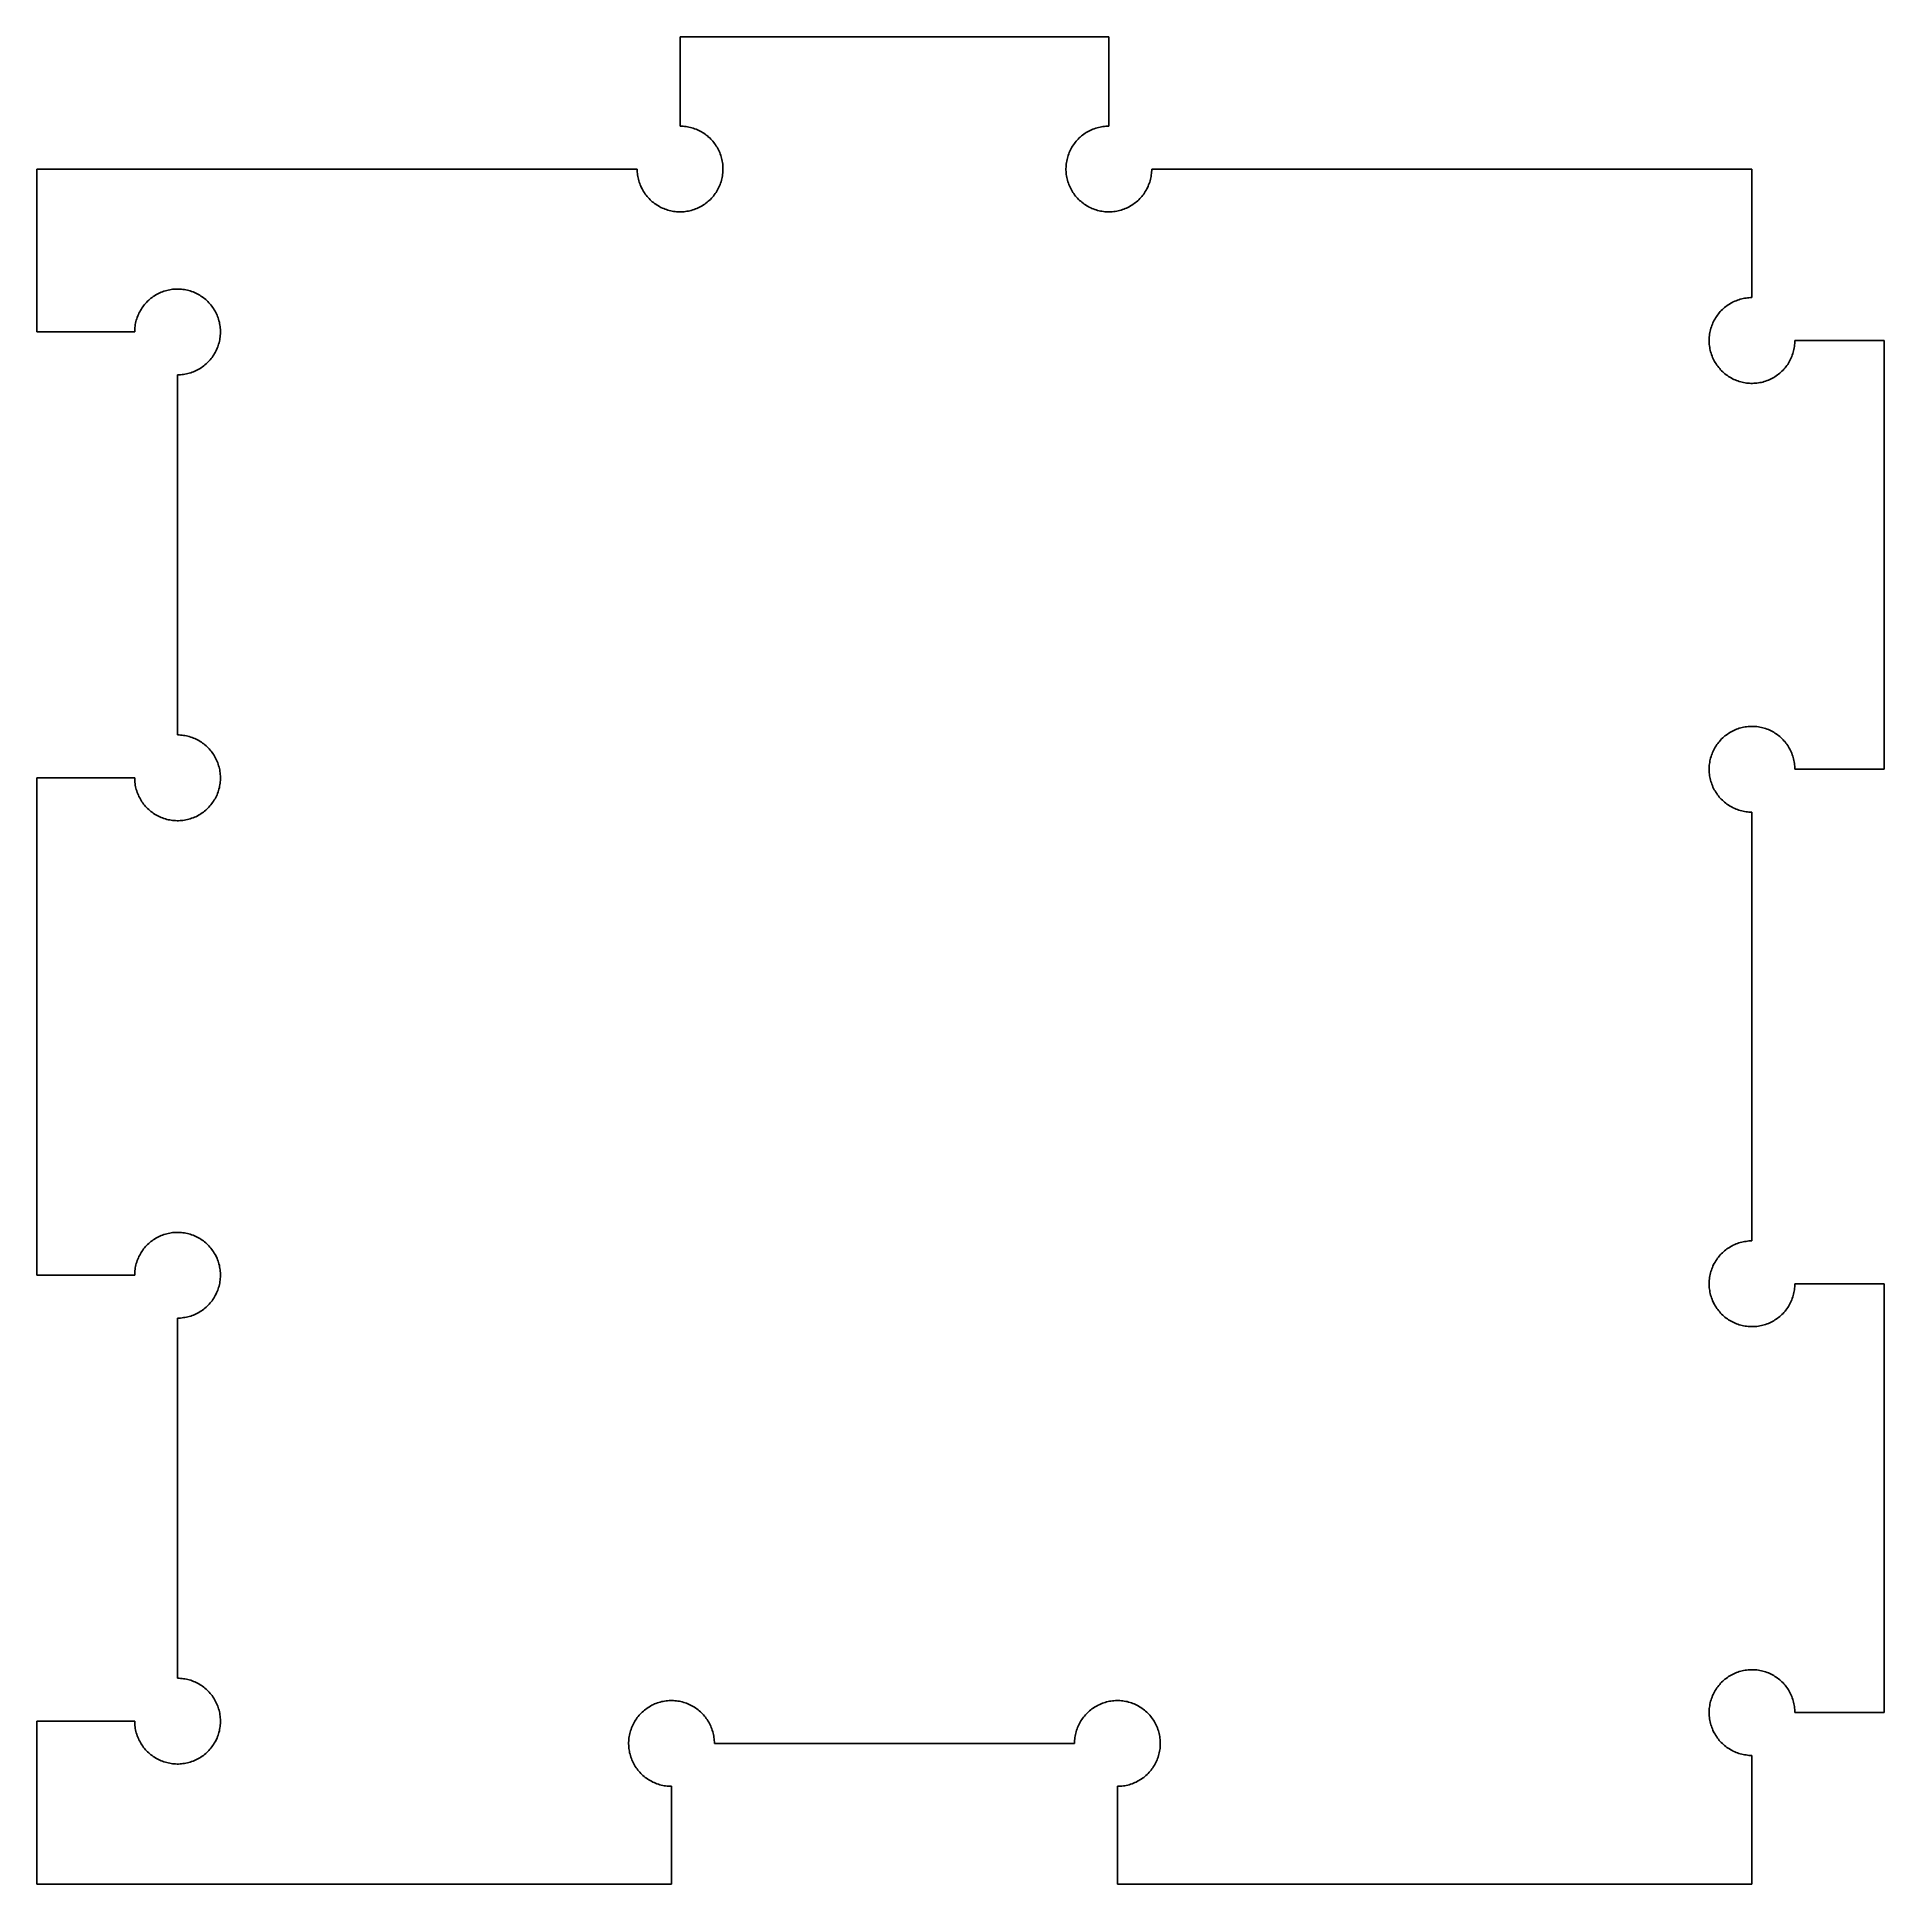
# Model space of a CAD drawing. Header units: millimetres. Extents: x -10 to 11.5, y -10 to 11.5.
import ezdxf

# ---------------------------------------------------------------- set-up
doc = ezdxf.new("R2010")
doc.units = ezdxf.units.MM
doc.layers.add('Default', color=18, linetype='Continuous', true_color=0x000000)

msp = doc.modelspace()

# ---------------------------------------------------------------- linework, layer by layer
at = {"layer": 'Default'}
for p, q in [((2.5, 11.54), (-2.5, 11.54)), ((-2.5, 11.54), (-2.5, 10.5)), ((2.5, 10.5), (2.5, 11.54)), ((-2.483, 10.5), (-2.5, 10.5)), ((-2.465, 10.499), (-2.483, 10.5)), ((-2.448, 10.497), (-2.465, 10.499)), ((-2.431, 10.495), (-2.448, 10.497)), ((-2.414, 10.493), (-2.431, 10.495)), ((-2.397, 10.489), (-2.414, 10.493)), ((-2.38, 10.485), (-2.397, 10.489)), ((-2.363, 10.481), (-2.38, 10.485)), ((-2.347, 10.476), (-2.363, 10.481)), ((-2.33, 10.47), (-2.347, 10.476)), ((-2.314, 10.464), (-2.33, 10.47)), ((-2.298, 10.457), (-2.314, 10.464)), ((-2.282, 10.45), (-2.298, 10.457)), ((-2.267, 10.442), (-2.282, 10.45)), ((-2.252, 10.434), (-2.267, 10.442)), ((-2.237, 10.425), (-2.252, 10.434)), ((-2.222, 10.416), (-2.237, 10.425)), ((-2.208, 10.406), (-2.222, 10.416)), ((-2.194, 10.396), (-2.208, 10.406)), ((-2.181, 10.385), (-2.194, 10.396)), ((-2.167, 10.373), (-2.181, 10.385)), ((-2.155, 10.362), (-2.167, 10.373)), ((-2.142, 10.349), (-2.155, 10.362)), ((-2.13, 10.337), (-2.142, 10.349)), ((2.142, 10.349), (2.13, 10.337)), ((2.155, 10.362), (2.142, 10.349)), ((2.167, 10.373), (2.155, 10.362)), ((2.181, 10.385), (2.167, 10.373)), ((2.194, 10.396), (2.181, 10.385)), ((2.208, 10.406), (2.194, 10.396)), ((2.222, 10.416), (2.208, 10.406)), ((2.237, 10.425), (2.222, 10.416)), ((2.252, 10.434), (2.237, 10.425)), ((2.267, 10.442), (2.252, 10.434)), ((2.282, 10.45), (2.267, 10.442)), ((2.298, 10.457), (2.282, 10.45)), ((2.314, 10.464), (2.298, 10.457)), ((2.33, 10.47), (2.314, 10.464)), ((2.347, 10.476), (2.33, 10.47)), ((2.363, 10.481), (2.347, 10.476)), ((2.38, 10.485), (2.363, 10.481)), ((2.397, 10.489), (2.38, 10.485)), ((2.414, 10.493), (2.397, 10.489)), ((2.431, 10.495), (2.414, 10.493)), ((2.448, 10.497), (2.431, 10.495)), ((2.465, 10.499), (2.448, 10.497)), ((2.483, 10.5), (2.465, 10.499)), ((2.5, 10.5), (2.483, 10.5)), ((-2.119, 10.324), (-2.13, 10.337)), ((-2.108, 10.31), (-2.119, 10.324)), ((-2.098, 10.297), (-2.108, 10.31)), ((-2.088, 10.283), (-2.098, 10.297)), ((-2.078, 10.268), (-2.088, 10.283)), ((-2.069, 10.253), (-2.078, 10.268)), ((-2.06, 10.238), (-2.069, 10.253)), ((-2.052, 10.223), (-2.06, 10.238)), ((-2.045, 10.207), (-2.052, 10.223)), ((-2.038, 10.191), (-2.045, 10.207)), ((-2.032, 10.175), (-2.038, 10.191)), ((-2.026, 10.159), (-2.032, 10.175)), ((-2.021, 10.142), (-2.026, 10.159)), ((-2.016, 10.126), (-2.021, 10.142)), ((-2.012, 10.109), (-2.016, 10.126)), ((2.016, 10.126), (2.012, 10.109)), ((2.021, 10.142), (2.016, 10.126)), ((2.026, 10.159), (2.021, 10.142)), ((2.032, 10.175), (2.026, 10.159)), ((2.038, 10.191), (2.032, 10.175)), ((2.045, 10.207), (2.038, 10.191)), ((2.052, 10.223), (2.045, 10.207)), ((2.06, 10.238), (2.052, 10.223)), ((2.069, 10.253), (2.06, 10.238)), ((2.078, 10.268), (2.069, 10.253)), ((2.088, 10.283), (2.078, 10.268)), ((2.098, 10.297), (2.088, 10.283)), ((2.108, 10.31), (2.098, 10.297)), ((2.119, 10.324), (2.108, 10.31)), ((2.13, 10.337), (2.119, 10.324)), ((-3, 10), (-10, 10)), ((-10, 10), (-10, 8.1)), ((-3, 10), (-3, 9.983)), ((-3, 9.983), (-2.999, 9.965)), ((-2.999, 9.965), (-2.997, 9.948)), ((-2.997, 9.948), (-2.995, 9.931)), ((-2.995, 9.931), (-2.993, 9.914)), ((-2.993, 9.914), (-2.989, 9.897)), ((-2.009, 10.092), (-2.012, 10.109)), ((-2.01, 9.902), (-2.007, 9.92)), ((-2.006, 10.075), (-2.009, 10.092)), ((-2.007, 9.92), (-2.004, 9.937)), ((-2.003, 10.058), (-2.006, 10.075)), ((-2.004, 9.937), (-2.002, 9.954)), ((-2.002, 10.04), (-2.003, 10.058)), ((-2.001, 10.023), (-2.002, 10.04)), ((-2.002, 9.954), (-2.001, 9.971)), ((-2, 10.006), (-2.001, 10.023)), ((-2.001, 9.971), (-2, 9.988)), ((-2, 9.988), (-2, 10.006)), ((2.001, 10.023), (2, 10.006)), ((2, 10.006), (2, 9.988)), ((2, 9.988), (2.001, 9.971)), ((2.002, 10.04), (2.001, 10.023)), ((2.001, 9.971), (2.002, 9.954)), ((2.003, 10.058), (2.002, 10.04)), ((2.002, 9.954), (2.004, 9.937)), ((2.006, 10.075), (2.003, 10.058)), ((2.004, 9.937), (2.007, 9.92)), ((2.009, 10.092), (2.006, 10.075)), ((2.007, 9.92), (2.01, 9.902)), ((2.012, 10.109), (2.009, 10.092)), ((2.989, 9.897), (2.993, 9.914)), ((2.993, 9.914), (2.995, 9.931)), ((2.995, 9.931), (2.997, 9.948)), ((2.997, 9.948), (2.999, 9.965)), ((2.999, 9.965), (3, 9.983)), ((10, 10), (3, 10)), ((3, 9.983), (3, 10)), ((10, 8.5), (10, 10)), ((-2.989, 9.897), (-2.985, 9.88)), ((-2.985, 9.88), (-2.981, 9.863)), ((-2.981, 9.863), (-2.976, 9.847)), ((-2.976, 9.847), (-2.97, 9.83)), ((-2.97, 9.83), (-2.964, 9.814)), ((-2.964, 9.814), (-2.957, 9.798)), ((-2.957, 9.798), (-2.95, 9.782)), ((-2.95, 9.782), (-2.942, 9.767)), ((-2.942, 9.767), (-2.934, 9.752)), ((-2.934, 9.752), (-2.925, 9.737)), ((-2.925, 9.737), (-2.916, 9.722)), ((-2.916, 9.722), (-2.906, 9.708)), ((-2.906, 9.708), (-2.896, 9.694)), ((-2.896, 9.694), (-2.885, 9.681)), ((-2.112, 9.685), (-2.101, 9.699)), ((-2.101, 9.699), (-2.091, 9.713)), ((-2.091, 9.713), (-2.081, 9.727)), ((-2.081, 9.727), (-2.072, 9.742)), ((-2.072, 9.742), (-2.063, 9.757)), ((-2.063, 9.757), (-2.055, 9.772)), ((-2.055, 9.772), (-2.047, 9.788)), ((-2.047, 9.788), (-2.04, 9.803)), ((-2.04, 9.803), (-2.034, 9.819)), ((-2.034, 9.819), (-2.028, 9.836)), ((-2.028, 9.836), (-2.022, 9.852)), ((-2.022, 9.852), (-2.018, 9.869)), ((-2.018, 9.869), (-2.013, 9.886)), ((-2.013, 9.886), (-2.01, 9.902)), ((2.01, 9.902), (2.013, 9.886)), ((2.013, 9.886), (2.018, 9.869)), ((2.018, 9.869), (2.022, 9.852)), ((2.022, 9.852), (2.028, 9.836)), ((2.028, 9.836), (2.034, 9.819)), ((2.034, 9.819), (2.04, 9.803)), ((2.04, 9.803), (2.047, 9.788)), ((2.047, 9.788), (2.055, 9.772)), ((2.055, 9.772), (2.063, 9.757)), ((2.063, 9.757), (2.072, 9.742)), ((2.072, 9.742), (2.081, 9.727)), ((2.081, 9.727), (2.091, 9.713)), ((2.091, 9.713), (2.101, 9.699)), ((2.101, 9.699), (2.112, 9.685)), ((2.885, 9.681), (2.896, 9.694)), ((2.896, 9.694), (2.906, 9.708)), ((2.906, 9.708), (2.916, 9.722)), ((2.916, 9.722), (2.925, 9.737)), ((2.925, 9.737), (2.934, 9.752)), ((2.934, 9.752), (2.942, 9.767)), ((2.942, 9.767), (2.95, 9.782)), ((2.95, 9.782), (2.957, 9.798)), ((2.957, 9.798), (2.964, 9.814)), ((2.964, 9.814), (2.97, 9.83)), ((2.97, 9.83), (2.976, 9.847)), ((2.976, 9.847), (2.981, 9.863)), ((2.981, 9.863), (2.985, 9.88)), ((2.985, 9.88), (2.989, 9.897)), ((-2.885, 9.681), (-2.873, 9.667)), ((-2.873, 9.667), (-2.862, 9.655)), ((-2.862, 9.655), (-2.849, 9.642)), ((-2.849, 9.642), (-2.837, 9.63)), ((-2.837, 9.63), (-2.824, 9.619)), ((-2.824, 9.619), (-2.81, 9.608)), ((-2.81, 9.608), (-2.797, 9.598)), ((-2.797, 9.598), (-2.783, 9.588)), ((-2.783, 9.588), (-2.768, 9.578)), ((-2.768, 9.578), (-2.753, 9.569)), ((-2.753, 9.569), (-2.738, 9.56)), ((-2.738, 9.56), (-2.723, 9.552)), ((-2.723, 9.552), (-2.707, 9.545)), ((-2.707, 9.545), (-2.691, 9.538)), ((-2.691, 9.538), (-2.675, 9.532)), ((-2.675, 9.532), (-2.659, 9.526)), ((-2.659, 9.526), (-2.642, 9.521)), ((-2.642, 9.521), (-2.626, 9.516)), ((-2.626, 9.516), (-2.609, 9.512)), ((-2.609, 9.512), (-2.592, 9.509)), ((-2.592, 9.509), (-2.575, 9.506)), ((-2.575, 9.506), (-2.558, 9.503)), ((-2.558, 9.503), (-2.54, 9.502)), ((-2.54, 9.502), (-2.523, 9.501)), ((-2.523, 9.501), (-2.506, 9.5)), ((-2.506, 9.5), (-2.488, 9.5)), ((-2.488, 9.5), (-2.471, 9.501)), ((-2.471, 9.501), (-2.454, 9.502)), ((-2.454, 9.502), (-2.437, 9.504)), ((-2.437, 9.504), (-2.42, 9.507)), ((-2.42, 9.507), (-2.402, 9.51)), ((-2.402, 9.51), (-2.386, 9.513)), ((-2.386, 9.513), (-2.369, 9.518)), ((-2.369, 9.518), (-2.352, 9.522)), ((-2.352, 9.522), (-2.336, 9.528)), ((-2.336, 9.528), (-2.319, 9.534)), ((-2.319, 9.534), (-2.303, 9.54)), ((-2.303, 9.54), (-2.288, 9.547)), ((-2.288, 9.547), (-2.272, 9.555)), ((-2.272, 9.555), (-2.257, 9.563)), ((-2.257, 9.563), (-2.242, 9.572)), ((-2.242, 9.572), (-2.227, 9.581)), ((-2.227, 9.581), (-2.213, 9.591)), ((-2.213, 9.591), (-2.199, 9.601)), ((-2.199, 9.601), (-2.185, 9.612)), ((-2.185, 9.612), (-2.172, 9.623)), ((-2.172, 9.623), (-2.159, 9.634)), ((-2.159, 9.634), (-2.146, 9.646)), ((-2.146, 9.646), (-2.134, 9.659)), ((-2.134, 9.659), (-2.123, 9.672)), ((-2.123, 9.672), (-2.112, 9.685)), ((2.112, 9.685), (2.123, 9.672)), ((2.123, 9.672), (2.134, 9.659)), ((2.134, 9.659), (2.146, 9.646)), ((2.146, 9.646), (2.159, 9.634)), ((2.159, 9.634), (2.172, 9.623)), ((2.172, 9.623), (2.185, 9.612)), ((2.185, 9.612), (2.199, 9.601)), ((2.199, 9.601), (2.213, 9.591)), ((2.213, 9.591), (2.227, 9.581)), ((2.227, 9.581), (2.242, 9.572)), ((2.242, 9.572), (2.257, 9.563)), ((2.257, 9.563), (2.272, 9.555)), ((2.272, 9.555), (2.288, 9.547)), ((2.288, 9.547), (2.303, 9.54)), ((2.303, 9.54), (2.319, 9.534)), ((2.319, 9.534), (2.336, 9.528)), ((2.336, 9.528), (2.352, 9.522)), ((2.352, 9.522), (2.369, 9.518)), ((2.369, 9.518), (2.386, 9.513)), ((2.386, 9.513), (2.402, 9.51)), ((2.402, 9.51), (2.42, 9.507)), ((2.42, 9.507), (2.437, 9.504)), ((2.437, 9.504), (2.454, 9.502)), ((2.454, 9.502), (2.471, 9.501)), ((2.471, 9.501), (2.488, 9.5)), ((2.488, 9.5), (2.506, 9.5)), ((2.506, 9.5), (2.523, 9.501)), ((2.523, 9.501), (2.54, 9.502)), ((2.54, 9.502), (2.558, 9.503)), ((2.558, 9.503), (2.575, 9.506)), ((2.575, 9.506), (2.592, 9.509)), ((2.592, 9.509), (2.609, 9.512)), ((2.609, 9.512), (2.626, 9.516)), ((2.626, 9.516), (2.642, 9.521)), ((2.642, 9.521), (2.659, 9.526)), ((2.659, 9.526), (2.675, 9.532)), ((2.675, 9.532), (2.691, 9.538)), ((2.691, 9.538), (2.707, 9.545)), ((2.707, 9.545), (2.723, 9.552)), ((2.723, 9.552), (2.738, 9.56)), ((2.738, 9.56), (2.753, 9.569)), ((2.753, 9.569), (2.768, 9.578)), ((2.768, 9.578), (2.783, 9.588)), ((2.783, 9.588), (2.797, 9.598)), ((2.797, 9.598), (2.81, 9.608)), ((2.81, 9.608), (2.824, 9.619)), ((2.824, 9.619), (2.837, 9.63)), ((2.837, 9.63), (2.849, 9.642)), ((2.849, 9.642), (2.862, 9.655)), ((2.862, 9.655), (2.873, 9.667)), ((2.873, 9.667), (2.885, 9.681)), ((-8.756, 8.406), (-8.766, 8.392)), ((-8.745, 8.419), (-8.756, 8.406)), ((-8.733, 8.433), (-8.745, 8.419)), ((-8.722, 8.445), (-8.733, 8.433)), ((-8.709, 8.458), (-8.722, 8.445)), ((-8.697, 8.47), (-8.709, 8.458)), ((-8.684, 8.481), (-8.697, 8.47)), ((-8.67, 8.492), (-8.684, 8.481)), ((-8.657, 8.502), (-8.67, 8.492)), ((-8.643, 8.512), (-8.657, 8.502)), ((-8.628, 8.522), (-8.643, 8.512)), ((-8.613, 8.531), (-8.628, 8.522)), ((-8.598, 8.54), (-8.613, 8.531)), ((-8.583, 8.548), (-8.598, 8.54)), ((-8.567, 8.555), (-8.583, 8.548)), ((-8.551, 8.562), (-8.567, 8.555)), ((-8.535, 8.568), (-8.551, 8.562)), ((-8.519, 8.574), (-8.535, 8.568)), ((-8.502, 8.579), (-8.519, 8.574)), ((-8.486, 8.584), (-8.502, 8.579)), ((-8.469, 8.588), (-8.486, 8.584)), ((-8.452, 8.591), (-8.469, 8.588)), ((-8.435, 8.594), (-8.452, 8.591)), ((-8.418, 8.597), (-8.435, 8.594)), ((-8.4, 8.598), (-8.418, 8.597)), ((-8.383, 8.599), (-8.4, 8.598)), ((-8.366, 8.6), (-8.383, 8.599)), ((-8.348, 8.6), (-8.366, 8.6)), ((-8.331, 8.599), (-8.348, 8.6)), ((-8.314, 8.598), (-8.331, 8.599)), ((-8.297, 8.596), (-8.314, 8.598)), ((-8.28, 8.593), (-8.297, 8.596)), ((-8.262, 8.59), (-8.28, 8.593)), ((-8.246, 8.587), (-8.262, 8.59)), ((-8.229, 8.582), (-8.246, 8.587)), ((-8.212, 8.578), (-8.229, 8.582)), ((-8.196, 8.572), (-8.212, 8.578)), ((-8.179, 8.566), (-8.196, 8.572)), ((-8.163, 8.56), (-8.179, 8.566)), ((-8.148, 8.553), (-8.163, 8.56)), ((-8.132, 8.545), (-8.148, 8.553)), ((-8.117, 8.537), (-8.132, 8.545)), ((-8.102, 8.528), (-8.117, 8.537)), ((-8.087, 8.519), (-8.102, 8.528)), ((-8.073, 8.509), (-8.087, 8.519)), ((-8.059, 8.499), (-8.073, 8.509)), ((-8.045, 8.488), (-8.059, 8.499)), ((-8.032, 8.477), (-8.045, 8.488)), ((-8.019, 8.466), (-8.032, 8.477)), ((-8.006, 8.454), (-8.019, 8.466)), ((-7.994, 8.441), (-8.006, 8.454)), ((-7.983, 8.428), (-7.994, 8.441)), ((-7.972, 8.415), (-7.983, 8.428)), ((-7.961, 8.401), (-7.972, 8.415)), ((-7.951, 8.387), (-7.961, 8.401)), ((9.708, 8.406), (9.694, 8.396)), ((9.722, 8.416), (9.708, 8.406)), ((9.737, 8.425), (9.722, 8.416)), ((9.752, 8.434), (9.737, 8.425)), ((9.767, 8.442), (9.752, 8.434)), ((9.782, 8.45), (9.767, 8.442)), ((9.798, 8.457), (9.782, 8.45)), ((9.814, 8.464), (9.798, 8.457)), ((9.83, 8.47), (9.814, 8.464)), ((9.847, 8.476), (9.83, 8.47)), ((9.863, 8.481), (9.847, 8.476)), ((9.88, 8.485), (9.863, 8.481)), ((9.897, 8.489), (9.88, 8.485)), ((9.914, 8.493), (9.897, 8.489)), ((9.931, 8.495), (9.914, 8.493)), ((9.948, 8.497), (9.931, 8.495)), ((9.965, 8.499), (9.948, 8.497)), ((9.983, 8.5), (9.965, 8.499)), ((10, 8.5), (9.983, 8.5)), ((-8.853, 8.186), (-8.855, 8.169)), ((-8.849, 8.203), (-8.853, 8.186)), ((-8.845, 8.22), (-8.849, 8.203)), ((-8.841, 8.237), (-8.845, 8.22)), ((-8.836, 8.253), (-8.841, 8.237)), ((-8.83, 8.27), (-8.836, 8.253)), ((-8.824, 8.286), (-8.83, 8.27)), ((-8.817, 8.302), (-8.824, 8.286)), ((-8.81, 8.318), (-8.817, 8.302)), ((-8.802, 8.333), (-8.81, 8.318)), ((-8.794, 8.348), (-8.802, 8.333)), ((-8.785, 8.363), (-8.794, 8.348)), ((-8.776, 8.378), (-8.785, 8.363)), ((-8.766, 8.392), (-8.776, 8.378)), ((-7.941, 8.373), (-7.951, 8.387)), ((-7.932, 8.358), (-7.941, 8.373)), ((-7.923, 8.343), (-7.932, 8.358)), ((-7.915, 8.328), (-7.923, 8.343)), ((-7.907, 8.312), (-7.915, 8.328)), ((-7.9, 8.297), (-7.907, 8.312)), ((-7.894, 8.281), (-7.9, 8.297)), ((-7.888, 8.264), (-7.894, 8.281)), ((-7.882, 8.248), (-7.888, 8.264)), ((-7.878, 8.231), (-7.882, 8.248)), ((-7.873, 8.214), (-7.878, 8.231)), ((-7.87, 8.198), (-7.873, 8.214)), ((-7.867, 8.18), (-7.87, 8.198)), ((9.538, 8.191), (9.532, 8.175)), ((9.545, 8.207), (9.538, 8.191)), ((9.552, 8.223), (9.545, 8.207)), ((9.56, 8.238), (9.552, 8.223)), ((9.569, 8.253), (9.56, 8.238)), ((9.578, 8.268), (9.569, 8.253)), ((9.588, 8.283), (9.578, 8.268)), ((9.598, 8.297), (9.588, 8.283)), ((9.608, 8.31), (9.598, 8.297)), ((9.619, 8.324), (9.608, 8.31)), ((9.63, 8.337), (9.619, 8.324)), ((9.642, 8.349), (9.63, 8.337)), ((9.655, 8.362), (9.642, 8.349)), ((9.667, 8.373), (9.655, 8.362)), ((9.681, 8.385), (9.667, 8.373)), ((9.694, 8.396), (9.681, 8.385)), ((-8.86, 8.1), (-10, 8.1)), ((-8.859, 8.135), (-8.86, 8.117)), ((-8.86, 8.117), (-8.86, 8.1)), ((-8.857, 8.152), (-8.859, 8.135)), ((-8.855, 8.169), (-8.857, 8.152)), ((-7.881, 7.958), (-7.876, 7.974)), ((-7.876, 7.974), (-7.872, 7.991)), ((-7.872, 7.991), (-7.869, 8.008)), ((-7.869, 8.008), (-7.866, 8.025)), ((-7.864, 8.163), (-7.867, 8.18)), ((-7.866, 8.025), (-7.863, 8.042)), ((-7.862, 8.146), (-7.864, 8.163)), ((-7.863, 8.042), (-7.862, 8.06)), ((-7.861, 8.129), (-7.862, 8.146)), ((-7.862, 8.06), (-7.861, 8.077)), ((-7.86, 8.112), (-7.861, 8.129)), ((-7.861, 8.077), (-7.86, 8.094)), ((-7.86, 8.094), (-7.86, 8.112)), ((9.501, 8.023), (9.5, 8.006)), ((9.5, 8.006), (9.5, 7.988)), ((9.5, 7.988), (9.501, 7.971)), ((9.502, 8.04), (9.501, 8.023)), ((9.501, 7.971), (9.502, 7.954)), ((9.503, 8.058), (9.502, 8.04)), ((9.506, 8.075), (9.503, 8.058)), ((9.509, 8.092), (9.506, 8.075)), ((9.512, 8.109), (9.509, 8.092)), ((9.516, 8.126), (9.512, 8.109)), ((9.521, 8.142), (9.516, 8.126)), ((9.526, 8.159), (9.521, 8.142)), ((9.532, 8.175), (9.526, 8.159)), ((10.499, 7.965), (10.5, 7.983)), ((11.54, 8), (10.5, 8)), ((10.5, 7.983), (10.5, 8)), ((11.54, 3), (11.54, 8)), ((-8.002, 7.751), (-7.99, 7.763)), ((-7.99, 7.763), (-7.979, 7.776)), ((-7.979, 7.776), (-7.968, 7.79)), ((-7.968, 7.79), (-7.958, 7.803)), ((-7.958, 7.803), (-7.948, 7.817)), ((-7.948, 7.817), (-7.938, 7.832)), ((-7.938, 7.832), (-7.929, 7.847)), ((-7.929, 7.847), (-7.92, 7.862)), ((-7.92, 7.862), (-7.912, 7.877)), ((-7.912, 7.877), (-7.905, 7.893)), ((-7.905, 7.893), (-7.898, 7.909)), ((-7.898, 7.909), (-7.892, 7.925)), ((-7.892, 7.925), (-7.886, 7.941)), ((-7.886, 7.941), (-7.881, 7.958)), ((9.502, 7.954), (9.504, 7.937)), ((9.504, 7.937), (9.507, 7.92)), ((9.507, 7.92), (9.51, 7.902)), ((9.51, 7.902), (9.513, 7.886)), ((9.513, 7.886), (9.518, 7.869)), ((9.518, 7.869), (9.522, 7.852)), ((9.522, 7.852), (9.528, 7.836)), ((9.528, 7.836), (9.534, 7.819)), ((9.534, 7.819), (9.54, 7.803)), ((9.54, 7.803), (9.547, 7.788)), ((9.547, 7.788), (9.555, 7.772)), ((9.555, 7.772), (9.563, 7.757)), ((9.563, 7.757), (9.572, 7.742)), ((10.434, 7.752), (10.442, 7.767)), ((10.442, 7.767), (10.45, 7.782)), ((10.45, 7.782), (10.457, 7.798)), ((10.457, 7.798), (10.464, 7.814)), ((10.464, 7.814), (10.47, 7.83)), ((10.47, 7.83), (10.476, 7.847)), ((10.476, 7.847), (10.481, 7.863)), ((10.481, 7.863), (10.485, 7.88)), ((10.485, 7.88), (10.489, 7.897)), ((10.489, 7.897), (10.493, 7.914)), ((10.493, 7.914), (10.495, 7.931)), ((10.495, 7.931), (10.497, 7.948)), ((10.497, 7.948), (10.499, 7.965)), ((-8.36, 3.4), (-8.36, 7.6)), ((-8.36, 7.6), (-8.343, 7.6)), ((-8.343, 7.6), (-8.325, 7.601)), ((-8.325, 7.601), (-8.308, 7.603)), ((-8.308, 7.603), (-8.291, 7.605)), ((-8.291, 7.605), (-8.274, 7.607)), ((-8.274, 7.607), (-8.257, 7.611)), ((-8.257, 7.611), (-8.24, 7.615)), ((-8.24, 7.615), (-8.223, 7.619)), ((-8.223, 7.619), (-8.207, 7.624)), ((-8.207, 7.624), (-8.19, 7.63)), ((-8.19, 7.63), (-8.174, 7.636)), ((-8.174, 7.636), (-8.158, 7.643)), ((-8.158, 7.643), (-8.142, 7.65)), ((-8.142, 7.65), (-8.127, 7.658)), ((-8.127, 7.658), (-8.112, 7.666)), ((-8.112, 7.666), (-8.097, 7.675)), ((-8.097, 7.675), (-8.082, 7.684)), ((-8.082, 7.684), (-8.068, 7.694)), ((-8.068, 7.694), (-8.054, 7.704)), ((-8.054, 7.704), (-8.041, 7.715)), ((-8.041, 7.715), (-8.027, 7.727)), ((-8.027, 7.727), (-8.015, 7.738)), ((-8.015, 7.738), (-8.002, 7.751)), ((9.572, 7.742), (9.581, 7.727)), ((9.581, 7.727), (9.591, 7.713)), ((9.591, 7.713), (9.601, 7.699)), ((9.601, 7.699), (9.612, 7.685)), ((9.612, 7.685), (9.623, 7.672)), ((9.623, 7.672), (9.634, 7.659)), ((9.634, 7.659), (9.646, 7.646)), ((9.646, 7.646), (9.659, 7.634)), ((9.659, 7.634), (9.672, 7.623)), ((9.672, 7.623), (9.685, 7.612)), ((9.685, 7.612), (9.699, 7.601)), ((9.699, 7.601), (9.713, 7.591)), ((9.713, 7.591), (9.727, 7.581)), ((9.727, 7.581), (9.742, 7.572)), ((9.742, 7.572), (9.757, 7.563)), ((9.757, 7.563), (9.772, 7.555)), ((9.772, 7.555), (9.788, 7.547)), ((9.788, 7.547), (9.803, 7.54)), ((9.803, 7.54), (9.819, 7.534)), ((10.191, 7.538), (10.207, 7.545)), ((10.207, 7.545), (10.223, 7.552)), ((10.223, 7.552), (10.238, 7.56)), ((10.238, 7.56), (10.253, 7.569)), ((10.253, 7.569), (10.268, 7.578)), ((10.268, 7.578), (10.283, 7.588)), ((10.283, 7.588), (10.297, 7.598)), ((10.297, 7.598), (10.31, 7.608)), ((10.31, 7.608), (10.324, 7.619)), ((10.324, 7.619), (10.337, 7.63)), ((10.337, 7.63), (10.349, 7.642)), ((10.349, 7.642), (10.362, 7.655)), ((10.362, 7.655), (10.373, 7.667)), ((10.373, 7.667), (10.385, 7.681)), ((10.385, 7.681), (10.396, 7.694)), ((10.396, 7.694), (10.406, 7.708)), ((10.406, 7.708), (10.416, 7.722)), ((10.416, 7.722), (10.425, 7.737)), ((10.425, 7.737), (10.434, 7.752)), ((9.819, 7.534), (9.836, 7.528)), ((9.836, 7.528), (9.852, 7.522)), ((9.852, 7.522), (9.869, 7.518)), ((9.869, 7.518), (9.886, 7.513)), ((9.886, 7.513), (9.902, 7.51)), ((9.902, 7.51), (9.92, 7.507)), ((9.92, 7.507), (9.937, 7.504)), ((9.937, 7.504), (9.954, 7.502)), ((9.954, 7.502), (9.971, 7.501)), ((9.971, 7.501), (9.988, 7.5)), ((9.988, 7.5), (10.006, 7.5)), ((10.006, 7.5), (10.023, 7.501)), ((10.023, 7.501), (10.04, 7.502)), ((10.04, 7.502), (10.058, 7.503)), ((10.058, 7.503), (10.075, 7.506)), ((10.075, 7.506), (10.092, 7.509)), ((10.092, 7.509), (10.109, 7.512)), ((10.109, 7.512), (10.126, 7.516)), ((10.126, 7.516), (10.142, 7.521)), ((10.142, 7.521), (10.159, 7.526)), ((10.159, 7.526), (10.175, 7.532)), ((10.175, 7.532), (10.191, 7.538)), ((9.788, 3.453), (9.772, 3.445)), ((9.803, 3.46), (9.788, 3.453)), ((9.819, 3.466), (9.803, 3.46)), ((9.836, 3.472), (9.819, 3.466)), ((9.852, 3.478), (9.836, 3.472)), ((9.869, 3.482), (9.852, 3.478)), ((9.886, 3.487), (9.869, 3.482)), ((9.902, 3.49), (9.886, 3.487)), ((9.92, 3.493), (9.902, 3.49)), ((9.937, 3.496), (9.92, 3.493)), ((9.954, 3.498), (9.937, 3.496)), ((9.971, 3.499), (9.954, 3.498)), ((9.988, 3.5), (9.971, 3.499)), ((10.006, 3.5), (9.988, 3.5)), ((10.023, 3.499), (10.006, 3.5)), ((10.04, 3.498), (10.023, 3.499)), ((10.058, 3.497), (10.04, 3.498)), ((10.075, 3.494), (10.058, 3.497)), ((10.092, 3.491), (10.075, 3.494)), ((10.109, 3.488), (10.092, 3.491)), ((10.126, 3.484), (10.109, 3.488)), ((10.142, 3.479), (10.126, 3.484)), ((10.159, 3.474), (10.142, 3.479)), ((10.175, 3.468), (10.159, 3.474)), ((10.191, 3.462), (10.175, 3.468)), ((10.207, 3.455), (10.191, 3.462)), ((10.223, 3.448), (10.207, 3.455)), ((10.238, 3.44), (10.223, 3.448)), ((-8.343, 3.4), (-8.36, 3.4)), ((-8.325, 3.399), (-8.343, 3.4)), ((-8.308, 3.397), (-8.325, 3.399)), ((-8.291, 3.395), (-8.308, 3.397)), ((-8.274, 3.393), (-8.291, 3.395)), ((-8.257, 3.389), (-8.274, 3.393)), ((-8.24, 3.385), (-8.257, 3.389)), ((-8.223, 3.381), (-8.24, 3.385)), ((-8.207, 3.376), (-8.223, 3.381)), ((-8.19, 3.37), (-8.207, 3.376)), ((-8.174, 3.364), (-8.19, 3.37)), ((-8.158, 3.357), (-8.174, 3.364)), ((-8.142, 3.35), (-8.158, 3.357)), ((-8.127, 3.342), (-8.142, 3.35)), ((-8.112, 3.334), (-8.127, 3.342)), ((-8.097, 3.325), (-8.112, 3.334)), ((-8.082, 3.316), (-8.097, 3.325)), ((-8.068, 3.306), (-8.082, 3.316)), ((-8.054, 3.296), (-8.068, 3.306)), ((-8.041, 3.285), (-8.054, 3.296)), ((-8.027, 3.273), (-8.041, 3.285)), ((-8.015, 3.262), (-8.027, 3.273)), ((-8.002, 3.249), (-8.015, 3.262)), ((-7.99, 3.237), (-8.002, 3.249)), ((-7.979, 3.224), (-7.99, 3.237)), ((9.563, 3.243), (9.555, 3.228)), ((9.572, 3.258), (9.563, 3.243)), ((9.581, 3.273), (9.572, 3.258)), ((9.591, 3.287), (9.581, 3.273)), ((9.601, 3.301), (9.591, 3.287)), ((9.612, 3.315), (9.601, 3.301)), ((9.623, 3.328), (9.612, 3.315)), ((9.634, 3.341), (9.623, 3.328)), ((9.646, 3.354), (9.634, 3.341)), ((9.659, 3.366), (9.646, 3.354)), ((9.672, 3.377), (9.659, 3.366)), ((9.685, 3.388), (9.672, 3.377)), ((9.699, 3.399), (9.685, 3.388)), ((9.713, 3.409), (9.699, 3.399)), ((9.727, 3.419), (9.713, 3.409)), ((9.742, 3.428), (9.727, 3.419)), ((9.757, 3.437), (9.742, 3.428)), ((9.772, 3.445), (9.757, 3.437)), ((10.253, 3.431), (10.238, 3.44)), ((10.268, 3.422), (10.253, 3.431)), ((10.283, 3.412), (10.268, 3.422)), ((10.297, 3.402), (10.283, 3.412)), ((10.31, 3.392), (10.297, 3.402)), ((10.324, 3.381), (10.31, 3.392)), ((10.337, 3.37), (10.324, 3.381)), ((10.349, 3.358), (10.337, 3.37)), ((10.362, 3.345), (10.349, 3.358)), ((10.373, 3.333), (10.362, 3.345)), ((10.385, 3.319), (10.373, 3.333)), ((10.396, 3.306), (10.385, 3.319)), ((10.406, 3.292), (10.396, 3.306)), ((10.416, 3.278), (10.406, 3.292)), ((10.425, 3.263), (10.416, 3.278)), ((10.434, 3.248), (10.425, 3.263)), ((10.442, 3.233), (10.434, 3.248)), ((10.45, 3.218), (10.442, 3.233)), ((-7.968, 3.21), (-7.979, 3.224)), ((-7.958, 3.197), (-7.968, 3.21)), ((-7.948, 3.183), (-7.958, 3.197)), ((-7.938, 3.168), (-7.948, 3.183)), ((-7.929, 3.153), (-7.938, 3.168)), ((-7.92, 3.138), (-7.929, 3.153)), ((-7.912, 3.123), (-7.92, 3.138)), ((-7.905, 3.107), (-7.912, 3.123)), ((-7.898, 3.091), (-7.905, 3.107)), ((-7.892, 3.075), (-7.898, 3.091)), ((-7.886, 3.059), (-7.892, 3.075)), ((-7.881, 3.042), (-7.886, 3.059)), ((-7.876, 3.026), (-7.881, 3.042)), ((-7.872, 3.009), (-7.876, 3.026)), ((9.501, 3.029), (9.5, 3.012)), ((9.502, 3.046), (9.501, 3.029)), ((9.504, 3.063), (9.502, 3.046)), ((9.507, 3.08), (9.504, 3.063)), ((9.51, 3.098), (9.507, 3.08)), ((9.513, 3.114), (9.51, 3.098)), ((9.518, 3.131), (9.513, 3.114)), ((9.522, 3.148), (9.518, 3.131)), ((9.528, 3.164), (9.522, 3.148)), ((9.534, 3.181), (9.528, 3.164)), ((9.54, 3.197), (9.534, 3.181)), ((9.547, 3.212), (9.54, 3.197)), ((9.555, 3.228), (9.547, 3.212)), ((10.457, 3.202), (10.45, 3.218)), ((10.464, 3.186), (10.457, 3.202)), ((10.47, 3.17), (10.464, 3.186)), ((10.476, 3.153), (10.47, 3.17)), ((10.481, 3.137), (10.476, 3.153)), ((10.485, 3.12), (10.481, 3.137)), ((10.489, 3.103), (10.485, 3.12)), ((10.493, 3.086), (10.489, 3.103)), ((10.495, 3.069), (10.493, 3.086)), ((10.497, 3.052), (10.495, 3.069)), ((10.499, 3.035), (10.497, 3.052)), ((10.5, 3.017), (10.499, 3.035)), ((10.5, 3), (10.5, 3.017)), ((-10, 2.9), (-8.86, 2.9)), ((-10, 2.9), (-10, -2.9)), ((-8.86, 2.9), (-8.86, 2.883)), ((-8.86, 2.883), (-8.859, 2.865)), ((-8.859, 2.865), (-8.857, 2.848)), ((-8.857, 2.848), (-8.855, 2.831)), ((-8.855, 2.831), (-8.853, 2.814)), ((-8.853, 2.814), (-8.849, 2.797)), ((-7.873, 2.786), (-7.87, 2.802)), ((-7.869, 2.992), (-7.872, 3.009)), ((-7.87, 2.802), (-7.867, 2.82)), ((-7.866, 2.975), (-7.869, 2.992)), ((-7.867, 2.82), (-7.864, 2.837)), ((-7.863, 2.958), (-7.866, 2.975)), ((-7.864, 2.837), (-7.862, 2.854)), ((-7.862, 2.94), (-7.863, 2.958)), ((-7.861, 2.923), (-7.862, 2.94)), ((-7.862, 2.854), (-7.861, 2.871)), ((-7.86, 2.906), (-7.861, 2.923)), ((-7.861, 2.871), (-7.86, 2.888)), ((-7.86, 2.888), (-7.86, 2.906)), ((9.5, 3.012), (9.5, 2.994)), ((9.5, 2.994), (9.501, 2.977)), ((9.501, 2.977), (9.502, 2.96)), ((9.502, 2.96), (9.503, 2.942)), ((9.503, 2.942), (9.506, 2.925)), ((9.506, 2.925), (9.509, 2.908)), ((9.509, 2.908), (9.512, 2.891)), ((9.512, 2.891), (9.516, 2.874)), ((9.516, 2.874), (9.521, 2.858)), ((9.521, 2.858), (9.526, 2.841)), ((9.526, 2.841), (9.532, 2.825)), ((9.532, 2.825), (9.538, 2.809)), ((9.538, 2.809), (9.545, 2.793)), ((10.5, 3), (11.54, 3)), ((-8.849, 2.797), (-8.845, 2.78)), ((-8.845, 2.78), (-8.841, 2.763)), ((-8.841, 2.763), (-8.836, 2.747)), ((-8.836, 2.747), (-8.83, 2.73)), ((-8.83, 2.73), (-8.824, 2.714)), ((-8.824, 2.714), (-8.817, 2.698)), ((-8.817, 2.698), (-8.81, 2.682)), ((-8.81, 2.682), (-8.802, 2.667)), ((-8.802, 2.667), (-8.794, 2.652)), ((-8.794, 2.652), (-8.785, 2.637)), ((-8.785, 2.637), (-8.776, 2.622)), ((-8.776, 2.622), (-8.766, 2.608)), ((-8.766, 2.608), (-8.756, 2.594)), ((-8.756, 2.594), (-8.745, 2.581)), ((-7.983, 2.572), (-7.972, 2.585)), ((-7.972, 2.585), (-7.961, 2.599)), ((-7.961, 2.599), (-7.951, 2.613)), ((-7.951, 2.613), (-7.941, 2.627)), ((-7.941, 2.627), (-7.932, 2.642)), ((-7.932, 2.642), (-7.923, 2.657)), ((-7.923, 2.657), (-7.915, 2.672)), ((-7.915, 2.672), (-7.907, 2.688)), ((-7.907, 2.688), (-7.9, 2.703)), ((-7.9, 2.703), (-7.894, 2.719)), ((-7.894, 2.719), (-7.888, 2.736)), ((-7.888, 2.736), (-7.882, 2.752)), ((-7.882, 2.752), (-7.878, 2.769)), ((-7.878, 2.769), (-7.873, 2.786)), ((9.545, 2.793), (9.552, 2.777)), ((9.552, 2.777), (9.56, 2.762)), ((9.56, 2.762), (9.569, 2.747)), ((9.569, 2.747), (9.578, 2.732)), ((9.578, 2.732), (9.588, 2.717)), ((9.588, 2.717), (9.598, 2.703)), ((9.598, 2.703), (9.608, 2.69)), ((9.608, 2.69), (9.619, 2.676)), ((9.619, 2.676), (9.63, 2.663)), ((9.63, 2.663), (9.642, 2.651)), ((9.642, 2.651), (9.655, 2.638)), ((9.655, 2.638), (9.667, 2.627)), ((9.667, 2.627), (9.681, 2.615)), ((9.681, 2.615), (9.694, 2.604)), ((9.694, 2.604), (9.708, 2.594)), ((9.708, 2.594), (9.722, 2.584)), ((-8.745, 2.581), (-8.733, 2.567)), ((-8.733, 2.567), (-8.722, 2.555)), ((-8.722, 2.555), (-8.709, 2.542)), ((-8.709, 2.542), (-8.697, 2.53)), ((-8.697, 2.53), (-8.684, 2.519)), ((-8.684, 2.519), (-8.67, 2.508)), ((-8.67, 2.508), (-8.657, 2.498)), ((-8.657, 2.498), (-8.643, 2.488)), ((-8.643, 2.488), (-8.628, 2.478)), ((-8.628, 2.478), (-8.613, 2.469)), ((-8.613, 2.469), (-8.598, 2.46)), ((-8.598, 2.46), (-8.583, 2.452)), ((-8.583, 2.452), (-8.567, 2.445)), ((-8.567, 2.445), (-8.551, 2.438)), ((-8.551, 2.438), (-8.535, 2.432)), ((-8.535, 2.432), (-8.519, 2.426)), ((-8.519, 2.426), (-8.502, 2.421)), ((-8.502, 2.421), (-8.486, 2.416)), ((-8.486, 2.416), (-8.469, 2.412)), ((-8.469, 2.412), (-8.452, 2.409)), ((-8.452, 2.409), (-8.435, 2.406)), ((-8.435, 2.406), (-8.418, 2.403)), ((-8.418, 2.403), (-8.4, 2.402)), ((-8.4, 2.402), (-8.383, 2.401)), ((-8.383, 2.401), (-8.366, 2.4)), ((-8.366, 2.4), (-8.348, 2.4)), ((-8.348, 2.4), (-8.331, 2.401)), ((-8.331, 2.401), (-8.314, 2.402)), ((-8.314, 2.402), (-8.297, 2.404)), ((-8.297, 2.404), (-8.28, 2.407)), ((-8.28, 2.407), (-8.262, 2.41)), ((-8.262, 2.41), (-8.246, 2.413)), ((-8.246, 2.413), (-8.229, 2.418)), ((-8.229, 2.418), (-8.212, 2.422)), ((-8.212, 2.422), (-8.196, 2.428)), ((-8.196, 2.428), (-8.179, 2.434)), ((-8.179, 2.434), (-8.163, 2.44)), ((-8.163, 2.44), (-8.148, 2.447)), ((-8.148, 2.447), (-8.132, 2.455)), ((-8.132, 2.455), (-8.117, 2.463)), ((-8.117, 2.463), (-8.102, 2.472)), ((-8.102, 2.472), (-8.087, 2.481)), ((-8.087, 2.481), (-8.073, 2.491)), ((-8.073, 2.491), (-8.059, 2.501)), ((-8.059, 2.501), (-8.045, 2.512)), ((-8.045, 2.512), (-8.032, 2.523)), ((-8.032, 2.523), (-8.019, 2.534)), ((-8.019, 2.534), (-8.006, 2.546)), ((-8.006, 2.546), (-7.994, 2.559)), ((-7.994, 2.559), (-7.983, 2.572)), ((9.722, 2.584), (9.737, 2.575)), ((9.737, 2.575), (9.752, 2.566)), ((9.752, 2.566), (9.767, 2.558)), ((9.767, 2.558), (9.782, 2.55)), ((9.782, 2.55), (9.798, 2.543)), ((9.798, 2.543), (9.814, 2.536)), ((9.814, 2.536), (9.83, 2.53)), ((9.83, 2.53), (9.847, 2.524)), ((9.847, 2.524), (9.863, 2.519)), ((9.863, 2.519), (9.88, 2.515)), ((9.88, 2.515), (9.897, 2.511)), ((9.897, 2.511), (9.914, 2.507)), ((9.914, 2.507), (9.931, 2.505)), ((9.931, 2.505), (9.948, 2.503)), ((9.948, 2.503), (9.965, 2.501)), ((9.965, 2.501), (9.983, 2.5)), ((9.983, 2.5), (10, 2.5)), ((10, -2.5), (10, 2.5)), ((-8.745, -2.581), (-8.756, -2.594)), ((-8.733, -2.567), (-8.745, -2.581)), ((-8.722, -2.555), (-8.733, -2.567)), ((-8.709, -2.542), (-8.722, -2.555)), ((-8.697, -2.53), (-8.709, -2.542)), ((-8.684, -2.519), (-8.697, -2.53)), ((-8.67, -2.508), (-8.684, -2.519)), ((-8.657, -2.498), (-8.67, -2.508)), ((-8.643, -2.488), (-8.657, -2.498)), ((-8.628, -2.478), (-8.643, -2.488)), ((-8.613, -2.469), (-8.628, -2.478)), ((-8.598, -2.46), (-8.613, -2.469)), ((-8.583, -2.452), (-8.598, -2.46)), ((-8.567, -2.445), (-8.583, -2.452)), ((-8.551, -2.438), (-8.567, -2.445)), ((-8.535, -2.432), (-8.551, -2.438)), ((-8.519, -2.426), (-8.535, -2.432)), ((-8.502, -2.421), (-8.519, -2.426)), ((-8.486, -2.416), (-8.502, -2.421)), ((-8.469, -2.412), (-8.486, -2.416)), ((-8.452, -2.409), (-8.469, -2.412)), ((-8.435, -2.406), (-8.452, -2.409)), ((-8.418, -2.403), (-8.435, -2.406)), ((-8.4, -2.402), (-8.418, -2.403)), ((-8.383, -2.401), (-8.4, -2.402)), ((-8.366, -2.4), (-8.383, -2.401)), ((-8.348, -2.4), (-8.366, -2.4)), ((-8.331, -2.401), (-8.348, -2.4)), ((-8.314, -2.402), (-8.331, -2.401)), ((-8.297, -2.404), (-8.314, -2.402)), ((-8.28, -2.407), (-8.297, -2.404)), ((-8.262, -2.41), (-8.28, -2.407)), ((-8.246, -2.413), (-8.262, -2.41)), ((-8.229, -2.418), (-8.246, -2.413)), ((-8.212, -2.422), (-8.229, -2.418)), ((-8.196, -2.428), (-8.212, -2.422)), ((-8.179, -2.434), (-8.196, -2.428)), ((-8.163, -2.44), (-8.179, -2.434)), ((-8.148, -2.447), (-8.163, -2.44)), ((-8.132, -2.455), (-8.148, -2.447)), ((-8.117, -2.463), (-8.132, -2.455)), ((-8.102, -2.472), (-8.117, -2.463)), ((-8.087, -2.481), (-8.102, -2.472)), ((-8.073, -2.491), (-8.087, -2.481)), ((-8.059, -2.501), (-8.073, -2.491)), ((-8.045, -2.512), (-8.059, -2.501)), ((-8.032, -2.523), (-8.045, -2.512)), ((-8.019, -2.534), (-8.032, -2.523)), ((-8.006, -2.546), (-8.019, -2.534)), ((-7.994, -2.559), (-8.006, -2.546)), ((-7.983, -2.572), (-7.994, -2.559)), ((-7.972, -2.585), (-7.983, -2.572)), ((9.722, -2.584), (9.708, -2.594)), ((9.737, -2.575), (9.722, -2.584)), ((9.752, -2.566), (9.737, -2.575)), ((9.767, -2.558), (9.752, -2.566)), ((9.782, -2.55), (9.767, -2.558)), ((9.798, -2.543), (9.782, -2.55)), ((9.814, -2.536), (9.798, -2.543)), ((9.83, -2.53), (9.814, -2.536)), ((9.847, -2.524), (9.83, -2.53)), ((9.863, -2.519), (9.847, -2.524)), ((9.88, -2.515), (9.863, -2.519)), ((9.897, -2.511), (9.88, -2.515)), ((9.914, -2.507), (9.897, -2.511)), ((9.931, -2.505), (9.914, -2.507)), ((9.948, -2.503), (9.931, -2.505)), ((9.965, -2.501), (9.948, -2.503)), ((9.983, -2.5), (9.965, -2.501)), ((10, -2.5), (9.983, -2.5)), ((-8.849, -2.797), (-8.853, -2.814)), ((-8.845, -2.78), (-8.849, -2.797)), ((-8.841, -2.763), (-8.845, -2.78)), ((-8.836, -2.747), (-8.841, -2.763)), ((-8.83, -2.73), (-8.836, -2.747)), ((-8.824, -2.714), (-8.83, -2.73)), ((-8.817, -2.698), (-8.824, -2.714)), ((-8.81, -2.682), (-8.817, -2.698)), ((-8.802, -2.667), (-8.81, -2.682)), ((-8.794, -2.652), (-8.802, -2.667)), ((-8.785, -2.637), (-8.794, -2.652)), ((-8.776, -2.622), (-8.785, -2.637)), ((-8.766, -2.608), (-8.776, -2.622)), ((-8.756, -2.594), (-8.766, -2.608)), ((-7.961, -2.599), (-7.972, -2.585)), ((-7.951, -2.613), (-7.961, -2.599)), ((-7.941, -2.627), (-7.951, -2.613)), ((-7.932, -2.642), (-7.941, -2.627)), ((-7.923, -2.657), (-7.932, -2.642)), ((-7.915, -2.672), (-7.923, -2.657)), ((-7.907, -2.688), (-7.915, -2.672)), ((-7.9, -2.703), (-7.907, -2.688)), ((-7.894, -2.719), (-7.9, -2.703)), ((-7.888, -2.736), (-7.894, -2.719)), ((-7.882, -2.752), (-7.888, -2.736)), ((-7.878, -2.769), (-7.882, -2.752)), ((-7.873, -2.786), (-7.878, -2.769)), ((-7.87, -2.802), (-7.873, -2.786)), ((9.545, -2.793), (9.538, -2.809)), ((9.552, -2.777), (9.545, -2.793)), ((9.56, -2.762), (9.552, -2.777)), ((9.569, -2.747), (9.56, -2.762)), ((9.578, -2.732), (9.569, -2.747)), ((9.588, -2.717), (9.578, -2.732)), ((9.598, -2.703), (9.588, -2.717)), ((9.608, -2.69), (9.598, -2.703)), ((9.619, -2.676), (9.608, -2.69)), ((9.63, -2.663), (9.619, -2.676)), ((9.642, -2.651), (9.63, -2.663)), ((9.655, -2.638), (9.642, -2.651)), ((9.667, -2.627), (9.655, -2.638)), ((9.681, -2.615), (9.667, -2.627)), ((9.694, -2.604), (9.681, -2.615)), ((9.708, -2.594), (9.694, -2.604)), ((-8.86, -2.9), (-10, -2.9)), ((-8.859, -2.865), (-8.86, -2.883)), ((-8.86, -2.883), (-8.86, -2.9)), ((-8.857, -2.848), (-8.859, -2.865)), ((-8.855, -2.831), (-8.857, -2.848)), ((-8.853, -2.814), (-8.855, -2.831)), ((-7.876, -3.026), (-7.872, -3.009)), ((-7.872, -3.009), (-7.869, -2.992)), ((-7.867, -2.82), (-7.87, -2.802)), ((-7.869, -2.992), (-7.866, -2.975)), ((-7.864, -2.837), (-7.867, -2.82)), ((-7.866, -2.975), (-7.863, -2.958)), ((-7.862, -2.854), (-7.864, -2.837)), ((-7.863, -2.958), (-7.862, -2.94)), ((-7.861, -2.871), (-7.862, -2.854)), ((-7.862, -2.94), (-7.861, -2.923)), ((-7.86, -2.888), (-7.861, -2.871)), ((-7.861, -2.923), (-7.86, -2.906)), ((-7.86, -2.906), (-7.86, -2.888)), ((9.501, -2.977), (9.5, -2.994)), ((9.5, -2.994), (9.5, -3.012)), ((9.5, -3.012), (9.501, -3.029)), ((9.502, -2.96), (9.501, -2.977)), ((9.503, -2.942), (9.502, -2.96)), ((9.506, -2.925), (9.503, -2.942)), ((9.509, -2.908), (9.506, -2.925)), ((9.512, -2.891), (9.509, -2.908)), ((9.516, -2.874), (9.512, -2.891)), ((9.521, -2.858), (9.516, -2.874)), ((9.526, -2.841), (9.521, -2.858)), ((9.532, -2.825), (9.526, -2.841)), ((9.538, -2.809), (9.532, -2.825)), ((11.54, -3), (10.5, -3)), ((10.5, -3.017), (10.5, -3)), ((11.54, -8), (11.54, -3)), ((-7.99, -3.237), (-7.979, -3.224)), ((-7.979, -3.224), (-7.968, -3.21)), ((-7.968, -3.21), (-7.958, -3.197)), ((-7.958, -3.197), (-7.948, -3.183)), ((-7.948, -3.183), (-7.938, -3.168)), ((-7.938, -3.168), (-7.929, -3.153)), ((-7.929, -3.153), (-7.92, -3.138)), ((-7.92, -3.138), (-7.912, -3.123)), ((-7.912, -3.123), (-7.905, -3.107)), ((-7.905, -3.107), (-7.898, -3.091)), ((-7.898, -3.091), (-7.892, -3.075)), ((-7.892, -3.075), (-7.886, -3.059)), ((-7.886, -3.059), (-7.881, -3.042)), ((-7.881, -3.042), (-7.876, -3.026)), ((9.501, -3.029), (9.502, -3.046)), ((9.502, -3.046), (9.504, -3.063)), ((9.504, -3.063), (9.507, -3.08)), ((9.507, -3.08), (9.51, -3.098)), ((9.51, -3.098), (9.513, -3.114)), ((9.513, -3.114), (9.518, -3.131)), ((9.518, -3.131), (9.522, -3.148)), ((9.522, -3.148), (9.528, -3.164)), ((9.528, -3.164), (9.534, -3.181)), ((9.534, -3.181), (9.54, -3.197)), ((9.54, -3.197), (9.547, -3.212)), ((9.547, -3.212), (9.555, -3.228)), ((9.555, -3.228), (9.563, -3.243)), ((10.442, -3.233), (10.45, -3.218)), ((10.45, -3.218), (10.457, -3.202)), ((10.457, -3.202), (10.464, -3.186)), ((10.464, -3.186), (10.47, -3.17)), ((10.47, -3.17), (10.476, -3.153)), ((10.476, -3.153), (10.481, -3.137)), ((10.481, -3.137), (10.485, -3.12)), ((10.485, -3.12), (10.489, -3.103)), ((10.489, -3.103), (10.493, -3.086)), ((10.493, -3.086), (10.495, -3.069)), ((10.495, -3.069), (10.497, -3.052)), ((10.497, -3.052), (10.499, -3.035)), ((10.499, -3.035), (10.5, -3.017)), ((-8.36, -7.6), (-8.36, -3.4)), ((-8.36, -3.4), (-8.343, -3.4)), ((-8.343, -3.4), (-8.325, -3.399)), ((-8.325, -3.399), (-8.308, -3.397)), ((-8.308, -3.397), (-8.291, -3.395)), ((-8.291, -3.395), (-8.274, -3.393)), ((-8.274, -3.393), (-8.257, -3.389)), ((-8.257, -3.389), (-8.24, -3.385)), ((-8.24, -3.385), (-8.223, -3.381)), ((-8.223, -3.381), (-8.207, -3.376)), ((-8.207, -3.376), (-8.19, -3.37)), ((-8.19, -3.37), (-8.174, -3.364)), ((-8.174, -3.364), (-8.158, -3.357)), ((-8.158, -3.357), (-8.142, -3.35)), ((-8.142, -3.35), (-8.127, -3.342)), ((-8.127, -3.342), (-8.112, -3.334)), ((-8.112, -3.334), (-8.097, -3.325)), ((-8.097, -3.325), (-8.082, -3.316)), ((-8.082, -3.316), (-8.068, -3.306)), ((-8.068, -3.306), (-8.054, -3.296)), ((-8.054, -3.296), (-8.041, -3.285)), ((-8.041, -3.285), (-8.027, -3.273)), ((-8.027, -3.273), (-8.015, -3.262)), ((-8.015, -3.262), (-8.002, -3.249)), ((-8.002, -3.249), (-7.99, -3.237)), ((9.563, -3.243), (9.572, -3.258)), ((9.572, -3.258), (9.581, -3.273)), ((9.581, -3.273), (9.591, -3.287)), ((9.591, -3.287), (9.601, -3.301)), ((9.601, -3.301), (9.612, -3.315)), ((9.612, -3.315), (9.623, -3.328)), ((9.623, -3.328), (9.634, -3.341)), ((9.634, -3.341), (9.646, -3.354)), ((9.646, -3.354), (9.659, -3.366)), ((9.659, -3.366), (9.672, -3.377)), ((9.672, -3.377), (9.685, -3.388)), ((9.685, -3.388), (9.699, -3.399)), ((9.699, -3.399), (9.713, -3.409)), ((9.713, -3.409), (9.727, -3.419)), ((9.727, -3.419), (9.742, -3.428)), ((9.742, -3.428), (9.757, -3.437)), ((9.757, -3.437), (9.772, -3.445)), ((9.772, -3.445), (9.788, -3.453)), ((10.223, -3.448), (10.238, -3.44)), ((10.238, -3.44), (10.253, -3.431)), ((10.253, -3.431), (10.268, -3.422)), ((10.268, -3.422), (10.283, -3.412)), ((10.283, -3.412), (10.297, -3.402)), ((10.297, -3.402), (10.31, -3.392)), ((10.31, -3.392), (10.324, -3.381)), ((10.324, -3.381), (10.337, -3.37)), ((10.337, -3.37), (10.349, -3.358)), ((10.349, -3.358), (10.362, -3.345)), ((10.362, -3.345), (10.373, -3.333)), ((10.373, -3.333), (10.385, -3.319)), ((10.385, -3.319), (10.396, -3.306)), ((10.396, -3.306), (10.406, -3.292)), ((10.406, -3.292), (10.416, -3.278)), ((10.416, -3.278), (10.425, -3.263)), ((10.425, -3.263), (10.434, -3.248)), ((10.434, -3.248), (10.442, -3.233)), ((9.788, -3.453), (9.803, -3.46)), ((9.803, -3.46), (9.819, -3.466)), ((9.819, -3.466), (9.836, -3.472)), ((9.836, -3.472), (9.852, -3.478)), ((9.852, -3.478), (9.869, -3.482)), ((9.869, -3.482), (9.886, -3.487)), ((9.886, -3.487), (9.902, -3.49)), ((9.902, -3.49), (9.92, -3.493)), ((9.92, -3.493), (9.937, -3.496)), ((9.937, -3.496), (9.954, -3.498)), ((9.954, -3.498), (9.971, -3.499)), ((9.971, -3.499), (9.988, -3.5)), ((9.988, -3.5), (10.006, -3.5)), ((10.006, -3.5), (10.023, -3.499)), ((10.023, -3.499), (10.04, -3.498)), ((10.04, -3.498), (10.058, -3.497)), ((10.058, -3.497), (10.075, -3.494)), ((10.075, -3.494), (10.092, -3.491)), ((10.092, -3.491), (10.109, -3.488)), ((10.109, -3.488), (10.126, -3.484)), ((10.126, -3.484), (10.142, -3.479)), ((10.142, -3.479), (10.159, -3.474)), ((10.159, -3.474), (10.175, -3.468)), ((10.175, -3.468), (10.191, -3.462)), ((10.191, -3.462), (10.207, -3.455)), ((10.207, -3.455), (10.223, -3.448)), ((9.819, -7.534), (9.803, -7.54)), ((9.836, -7.528), (9.819, -7.534)), ((9.852, -7.522), (9.836, -7.528)), ((9.869, -7.518), (9.852, -7.522)), ((9.886, -7.513), (9.869, -7.518)), ((9.902, -7.51), (9.886, -7.513)), ((9.92, -7.507), (9.902, -7.51)), ((9.937, -7.504), (9.92, -7.507)), ((9.954, -7.502), (9.937, -7.504)), ((9.971, -7.501), (9.954, -7.502)), ((9.988, -7.5), (9.971, -7.501)), ((10.006, -7.5), (9.988, -7.5)), ((10.023, -7.501), (10.006, -7.5)), ((10.04, -7.502), (10.023, -7.501)), ((10.058, -7.503), (10.04, -7.502)), ((10.075, -7.506), (10.058, -7.503)), ((10.092, -7.509), (10.075, -7.506)), ((10.109, -7.512), (10.092, -7.509)), ((10.126, -7.516), (10.109, -7.512)), ((10.142, -7.521), (10.126, -7.516)), ((10.159, -7.526), (10.142, -7.521)), ((10.175, -7.532), (10.159, -7.526)), ((10.191, -7.538), (10.175, -7.532)), ((10.207, -7.545), (10.191, -7.538)), ((-8.343, -7.6), (-8.36, -7.6)), ((-8.325, -7.601), (-8.343, -7.6)), ((-8.308, -7.603), (-8.325, -7.601)), ((-8.291, -7.605), (-8.308, -7.603)), ((-8.274, -7.607), (-8.291, -7.605)), ((-8.257, -7.611), (-8.274, -7.607)), ((-8.24, -7.615), (-8.257, -7.611)), ((-8.223, -7.619), (-8.24, -7.615)), ((-8.207, -7.624), (-8.223, -7.619)), ((-8.19, -7.63), (-8.207, -7.624)), ((-8.174, -7.636), (-8.19, -7.63)), ((-8.158, -7.643), (-8.174, -7.636)), ((-8.142, -7.65), (-8.158, -7.643)), ((-8.127, -7.658), (-8.142, -7.65)), ((-8.112, -7.666), (-8.127, -7.658)), ((-8.097, -7.675), (-8.112, -7.666)), ((-8.082, -7.684), (-8.097, -7.675)), ((-8.068, -7.694), (-8.082, -7.684)), ((-8.054, -7.704), (-8.068, -7.694)), ((-8.041, -7.715), (-8.054, -7.704)), ((-8.027, -7.727), (-8.041, -7.715)), ((-8.015, -7.738), (-8.027, -7.727)), ((-8.002, -7.751), (-8.015, -7.738)), ((-7.99, -7.763), (-8.002, -7.751)), ((9.572, -7.742), (9.563, -7.757)), ((9.581, -7.727), (9.572, -7.742)), ((9.591, -7.713), (9.581, -7.727)), ((9.601, -7.699), (9.591, -7.713)), ((9.612, -7.685), (9.601, -7.699)), ((9.623, -7.672), (9.612, -7.685)), ((9.634, -7.659), (9.623, -7.672)), ((9.646, -7.646), (9.634, -7.659)), ((9.659, -7.634), (9.646, -7.646)), ((9.672, -7.623), (9.659, -7.634)), ((9.685, -7.612), (9.672, -7.623)), ((9.699, -7.601), (9.685, -7.612)), ((9.713, -7.591), (9.699, -7.601)), ((9.727, -7.581), (9.713, -7.591)), ((9.742, -7.572), (9.727, -7.581)), ((9.757, -7.563), (9.742, -7.572)), ((9.772, -7.555), (9.757, -7.563)), ((9.788, -7.547), (9.772, -7.555)), ((9.803, -7.54), (9.788, -7.547)), ((10.223, -7.552), (10.207, -7.545)), ((10.238, -7.56), (10.223, -7.552)), ((10.253, -7.569), (10.238, -7.56)), ((10.268, -7.578), (10.253, -7.569)), ((10.283, -7.588), (10.268, -7.578)), ((10.297, -7.598), (10.283, -7.588)), ((10.31, -7.608), (10.297, -7.598)), ((10.324, -7.619), (10.31, -7.608)), ((10.337, -7.63), (10.324, -7.619)), ((10.349, -7.642), (10.337, -7.63)), ((10.362, -7.655), (10.349, -7.642)), ((10.373, -7.667), (10.362, -7.655)), ((10.385, -7.681), (10.373, -7.667)), ((10.396, -7.694), (10.385, -7.681)), ((10.406, -7.708), (10.396, -7.694)), ((10.416, -7.722), (10.406, -7.708)), ((10.425, -7.737), (10.416, -7.722)), ((10.434, -7.752), (10.425, -7.737)), ((10.442, -7.767), (10.434, -7.752)), ((-7.979, -7.776), (-7.99, -7.763)), ((-7.968, -7.79), (-7.979, -7.776)), ((-7.958, -7.803), (-7.968, -7.79)), ((-7.948, -7.817), (-7.958, -7.803)), ((-7.938, -7.832), (-7.948, -7.817)), ((-7.929, -7.847), (-7.938, -7.832)), ((-7.92, -7.862), (-7.929, -7.847)), ((-7.912, -7.877), (-7.92, -7.862)), ((-7.905, -7.893), (-7.912, -7.877)), ((-7.898, -7.909), (-7.905, -7.893)), ((-7.892, -7.925), (-7.898, -7.909)), ((-7.886, -7.941), (-7.892, -7.925)), ((-7.881, -7.958), (-7.886, -7.941)), ((-7.876, -7.974), (-7.881, -7.958)), ((-2.901, -7.961), (-2.915, -7.972)), ((-2.887, -7.951), (-2.901, -7.961)), ((-2.873, -7.941), (-2.887, -7.951)), ((-2.858, -7.932), (-2.873, -7.941)), ((-2.843, -7.923), (-2.858, -7.932)), ((-2.828, -7.915), (-2.843, -7.923)), ((-2.812, -7.907), (-2.828, -7.915)), ((-2.797, -7.9), (-2.812, -7.907)), ((-2.781, -7.894), (-2.797, -7.9)), ((-2.764, -7.888), (-2.781, -7.894)), ((-2.748, -7.882), (-2.764, -7.888)), ((-2.731, -7.878), (-2.748, -7.882)), ((-2.714, -7.873), (-2.731, -7.878)), ((-2.698, -7.87), (-2.714, -7.873)), ((-2.68, -7.867), (-2.698, -7.87)), ((-2.663, -7.864), (-2.68, -7.867)), ((-2.646, -7.862), (-2.663, -7.864)), ((-2.629, -7.861), (-2.646, -7.862)), ((-2.612, -7.86), (-2.629, -7.861)), ((-2.594, -7.86), (-2.612, -7.86)), ((-2.577, -7.861), (-2.594, -7.86)), ((-2.56, -7.862), (-2.577, -7.861)), ((-2.542, -7.863), (-2.56, -7.862)), ((-2.525, -7.866), (-2.542, -7.863)), ((-2.508, -7.869), (-2.525, -7.866)), ((-2.491, -7.872), (-2.508, -7.869)), ((-2.474, -7.876), (-2.491, -7.872)), ((-2.458, -7.881), (-2.474, -7.876)), ((-2.441, -7.886), (-2.458, -7.881)), ((-2.425, -7.892), (-2.441, -7.886)), ((-2.409, -7.898), (-2.425, -7.892)), ((-2.393, -7.905), (-2.409, -7.898)), ((-2.377, -7.912), (-2.393, -7.905)), ((-2.362, -7.92), (-2.377, -7.912)), ((-2.347, -7.929), (-2.362, -7.92)), ((-2.332, -7.938), (-2.347, -7.929)), ((-2.317, -7.948), (-2.332, -7.938)), ((-2.303, -7.958), (-2.317, -7.948)), ((-2.29, -7.968), (-2.303, -7.958)), ((-2.276, -7.979), (-2.29, -7.968)), ((2.29, -7.968), (2.276, -7.979)), ((2.303, -7.958), (2.29, -7.968)), ((2.317, -7.948), (2.303, -7.958)), ((2.332, -7.938), (2.317, -7.948)), ((2.347, -7.929), (2.332, -7.938)), ((2.362, -7.92), (2.347, -7.929)), ((2.377, -7.912), (2.362, -7.92)), ((2.393, -7.905), (2.377, -7.912)), ((2.409, -7.898), (2.393, -7.905)), ((2.425, -7.892), (2.409, -7.898)), ((2.441, -7.886), (2.425, -7.892)), ((2.458, -7.881), (2.441, -7.886)), ((2.474, -7.876), (2.458, -7.881)), ((2.491, -7.872), (2.474, -7.876)), ((2.508, -7.869), (2.491, -7.872)), ((2.525, -7.866), (2.508, -7.869)), ((2.542, -7.863), (2.525, -7.866)), ((2.56, -7.862), (2.542, -7.863)), ((2.577, -7.861), (2.56, -7.862)), ((2.594, -7.86), (2.577, -7.861)), ((2.612, -7.86), (2.594, -7.86)), ((2.629, -7.861), (2.612, -7.86)), ((2.646, -7.862), (2.629, -7.861)), ((2.663, -7.864), (2.646, -7.862)), ((2.68, -7.867), (2.663, -7.864)), ((2.698, -7.87), (2.68, -7.867)), ((2.714, -7.873), (2.698, -7.87)), ((2.731, -7.878), (2.714, -7.873)), ((2.748, -7.882), (2.731, -7.878)), ((2.764, -7.888), (2.748, -7.882)), ((2.781, -7.894), (2.764, -7.888)), ((2.797, -7.9), (2.781, -7.894)), ((2.812, -7.907), (2.797, -7.9)), ((2.828, -7.915), (2.812, -7.907)), ((2.843, -7.923), (2.828, -7.915)), ((2.858, -7.932), (2.843, -7.923)), ((2.873, -7.941), (2.858, -7.932)), ((2.887, -7.951), (2.873, -7.941)), ((2.901, -7.961), (2.887, -7.951)), ((2.915, -7.972), (2.901, -7.961)), ((9.502, -7.954), (9.501, -7.971)), ((9.504, -7.937), (9.502, -7.954)), ((9.507, -7.92), (9.504, -7.937)), ((9.51, -7.902), (9.507, -7.92)), ((9.513, -7.886), (9.51, -7.902)), ((9.518, -7.869), (9.513, -7.886)), ((9.522, -7.852), (9.518, -7.869)), ((9.528, -7.836), (9.522, -7.852)), ((9.534, -7.819), (9.528, -7.836)), ((9.54, -7.803), (9.534, -7.819)), ((9.547, -7.788), (9.54, -7.803)), ((9.555, -7.772), (9.547, -7.788)), ((9.563, -7.757), (9.555, -7.772)), ((10.45, -7.782), (10.442, -7.767)), ((10.457, -7.798), (10.45, -7.782)), ((10.464, -7.814), (10.457, -7.798)), ((10.47, -7.83), (10.464, -7.814)), ((10.476, -7.847), (10.47, -7.83)), ((10.481, -7.863), (10.476, -7.847)), ((10.485, -7.88), (10.481, -7.863)), ((10.489, -7.897), (10.485, -7.88)), ((10.493, -7.914), (10.489, -7.897)), ((10.495, -7.931), (10.493, -7.914)), ((10.497, -7.948), (10.495, -7.931)), ((10.499, -7.965), (10.497, -7.948)), ((10.5, -7.983), (10.499, -7.965)), ((-10, -8.1), (-8.86, -8.1)), ((-10, -8.1), (-10, -10)), ((-8.86, -8.1), (-8.86, -8.117)), ((-8.86, -8.117), (-8.859, -8.135)), ((-8.859, -8.135), (-8.857, -8.152)), ((-8.857, -8.152), (-8.855, -8.169)), ((-8.855, -8.169), (-8.853, -8.186)), ((-7.872, -7.991), (-7.876, -7.974)), ((-7.869, -8.008), (-7.872, -7.991)), ((-7.87, -8.198), (-7.867, -8.18)), ((-7.866, -8.025), (-7.869, -8.008)), ((-7.867, -8.18), (-7.864, -8.163)), ((-7.863, -8.042), (-7.866, -8.025)), ((-7.864, -8.163), (-7.862, -8.146)), ((-7.862, -8.06), (-7.863, -8.042)), ((-7.861, -8.077), (-7.862, -8.06)), ((-7.862, -8.146), (-7.861, -8.129)), ((-7.86, -8.094), (-7.861, -8.077)), ((-7.861, -8.129), (-7.86, -8.112)), ((-7.86, -8.112), (-7.86, -8.094)), ((-3.066, -8.179), (-3.072, -8.196)), ((-3.06, -8.163), (-3.066, -8.179)), ((-3.053, -8.148), (-3.06, -8.163)), ((-3.045, -8.132), (-3.053, -8.148)), ((-3.037, -8.117), (-3.045, -8.132)), ((-3.028, -8.102), (-3.037, -8.117)), ((-3.019, -8.087), (-3.028, -8.102)), ((-3.009, -8.073), (-3.019, -8.087)), ((-2.999, -8.059), (-3.009, -8.073)), ((-2.988, -8.045), (-2.999, -8.059)), ((-2.977, -8.032), (-2.988, -8.045)), ((-2.966, -8.019), (-2.977, -8.032)), ((-2.954, -8.006), (-2.966, -8.019)), ((-2.941, -7.994), (-2.954, -8.006)), ((-2.928, -7.983), (-2.941, -7.994)), ((-2.915, -7.972), (-2.928, -7.983)), ((-2.263, -7.99), (-2.276, -7.979)), ((-2.251, -8.002), (-2.263, -7.99)), ((-2.238, -8.015), (-2.251, -8.002)), ((-2.227, -8.027), (-2.238, -8.015)), ((-2.215, -8.041), (-2.227, -8.027)), ((-2.204, -8.054), (-2.215, -8.041)), ((-2.194, -8.068), (-2.204, -8.054)), ((-2.184, -8.082), (-2.194, -8.068)), ((-2.175, -8.097), (-2.184, -8.082)), ((-2.166, -8.112), (-2.175, -8.097)), ((-2.158, -8.127), (-2.166, -8.112)), ((-2.15, -8.142), (-2.158, -8.127)), ((-2.143, -8.158), (-2.15, -8.142)), ((-2.136, -8.174), (-2.143, -8.158)), ((-2.13, -8.19), (-2.136, -8.174)), ((2.136, -8.174), (2.13, -8.19)), ((2.143, -8.158), (2.136, -8.174)), ((2.15, -8.142), (2.143, -8.158)), ((2.158, -8.127), (2.15, -8.142)), ((2.166, -8.112), (2.158, -8.127)), ((2.175, -8.097), (2.166, -8.112)), ((2.184, -8.082), (2.175, -8.097)), ((2.194, -8.068), (2.184, -8.082)), ((2.204, -8.054), (2.194, -8.068)), ((2.215, -8.041), (2.204, -8.054)), ((2.227, -8.027), (2.215, -8.041)), ((2.238, -8.015), (2.227, -8.027)), ((2.251, -8.002), (2.238, -8.015)), ((2.263, -7.99), (2.251, -8.002)), ((2.276, -7.979), (2.263, -7.99)), ((2.928, -7.983), (2.915, -7.972)), ((2.941, -7.994), (2.928, -7.983)), ((2.954, -8.006), (2.941, -7.994)), ((2.966, -8.019), (2.954, -8.006)), ((2.977, -8.032), (2.966, -8.019)), ((2.988, -8.045), (2.977, -8.032)), ((2.999, -8.059), (2.988, -8.045)), ((3.009, -8.073), (2.999, -8.059)), ((3.019, -8.087), (3.009, -8.073)), ((3.028, -8.102), (3.019, -8.087)), ((3.037, -8.117), (3.028, -8.102)), ((3.045, -8.132), (3.037, -8.117)), ((3.053, -8.148), (3.045, -8.132)), ((3.06, -8.163), (3.053, -8.148)), ((3.066, -8.179), (3.06, -8.163)), ((3.072, -8.196), (3.066, -8.179)), ((9.501, -7.971), (9.5, -7.988)), ((9.5, -7.988), (9.5, -8.006)), ((9.5, -8.006), (9.501, -8.023)), ((9.501, -8.023), (9.502, -8.04)), ((9.502, -8.04), (9.503, -8.058)), ((9.503, -8.058), (9.506, -8.075)), ((9.506, -8.075), (9.509, -8.092)), ((9.509, -8.092), (9.512, -8.109)), ((9.512, -8.109), (9.516, -8.126)), ((9.516, -8.126), (9.521, -8.142)), ((9.521, -8.142), (9.526, -8.159)), ((9.526, -8.159), (9.532, -8.175)), ((9.532, -8.175), (9.538, -8.191)), ((10.5, -8), (10.5, -7.983)), ((10.5, -8), (11.54, -8)), ((-8.853, -8.186), (-8.849, -8.203)), ((-8.849, -8.203), (-8.845, -8.22)), ((-8.845, -8.22), (-8.841, -8.237)), ((-8.841, -8.237), (-8.836, -8.253)), ((-8.836, -8.253), (-8.83, -8.27)), ((-8.83, -8.27), (-8.824, -8.286)), ((-8.824, -8.286), (-8.817, -8.302)), ((-8.817, -8.302), (-8.81, -8.318)), ((-8.81, -8.318), (-8.802, -8.333)), ((-8.802, -8.333), (-8.794, -8.348)), ((-8.794, -8.348), (-8.785, -8.363)), ((-8.785, -8.363), (-8.776, -8.378)), ((-8.776, -8.378), (-8.766, -8.392)), ((-8.766, -8.392), (-8.756, -8.406)), ((-7.961, -8.401), (-7.951, -8.387)), ((-7.951, -8.387), (-7.941, -8.373)), ((-7.941, -8.373), (-7.932, -8.358)), ((-7.932, -8.358), (-7.923, -8.343)), ((-7.923, -8.343), (-7.915, -8.328)), ((-7.915, -8.328), (-7.907, -8.312)), ((-7.907, -8.312), (-7.9, -8.297)), ((-7.9, -8.297), (-7.894, -8.281)), ((-7.894, -8.281), (-7.888, -8.264)), ((-7.888, -8.264), (-7.882, -8.248)), ((-7.882, -8.248), (-7.878, -8.231)), ((-7.878, -8.231), (-7.873, -8.214)), ((-7.873, -8.214), (-7.87, -8.198)), ((-3.099, -8.331), (-3.1, -8.348)), ((-3.1, -8.348), (-3.1, -8.366)), ((-3.1, -8.366), (-3.099, -8.383)), ((-3.098, -8.314), (-3.099, -8.331)), ((-3.099, -8.383), (-3.098, -8.4)), ((-3.096, -8.297), (-3.098, -8.314)), ((-3.098, -8.4), (-3.097, -8.418)), ((-3.093, -8.28), (-3.096, -8.297)), ((-3.09, -8.262), (-3.093, -8.28)), ((-3.087, -8.246), (-3.09, -8.262)), ((-3.082, -8.229), (-3.087, -8.246)), ((-3.078, -8.212), (-3.082, -8.229)), ((-3.072, -8.196), (-3.078, -8.212)), ((-2.124, -8.207), (-2.13, -8.19)), ((-2.119, -8.223), (-2.124, -8.207)), ((-2.115, -8.24), (-2.119, -8.223)), ((-2.111, -8.257), (-2.115, -8.24)), ((-2.107, -8.274), (-2.111, -8.257)), ((-2.105, -8.291), (-2.107, -8.274)), ((-2.103, -8.308), (-2.105, -8.291)), ((-2.101, -8.325), (-2.103, -8.308)), ((-2.1, -8.343), (-2.101, -8.325)), ((-2.1, -8.36), (-2.1, -8.343)), ((2.1, -8.36), (-2.1, -8.36)), ((2.101, -8.325), (2.1, -8.343)), ((2.1, -8.343), (2.1, -8.36)), ((2.103, -8.308), (2.101, -8.325)), ((2.105, -8.291), (2.103, -8.308)), ((2.107, -8.274), (2.105, -8.291)), ((2.111, -8.257), (2.107, -8.274)), ((2.115, -8.24), (2.111, -8.257)), ((2.119, -8.223), (2.115, -8.24)), ((2.124, -8.207), (2.119, -8.223)), ((2.13, -8.19), (2.124, -8.207)), ((3.078, -8.212), (3.072, -8.196)), ((3.082, -8.229), (3.078, -8.212)), ((3.087, -8.246), (3.082, -8.229)), ((3.09, -8.262), (3.087, -8.246)), ((3.093, -8.28), (3.09, -8.262)), ((3.096, -8.297), (3.093, -8.28)), ((3.098, -8.314), (3.096, -8.297)), ((3.097, -8.418), (3.098, -8.4)), ((3.099, -8.331), (3.098, -8.314)), ((3.098, -8.4), (3.099, -8.383)), ((3.1, -8.348), (3.099, -8.331)), ((3.099, -8.383), (3.1, -8.366)), ((3.1, -8.366), (3.1, -8.348)), ((9.538, -8.191), (9.545, -8.207)), ((9.545, -8.207), (9.552, -8.223)), ((9.552, -8.223), (9.56, -8.238)), ((9.56, -8.238), (9.569, -8.253)), ((9.569, -8.253), (9.578, -8.268)), ((9.578, -8.268), (9.588, -8.283)), ((9.588, -8.283), (9.598, -8.297)), ((9.598, -8.297), (9.608, -8.31)), ((9.608, -8.31), (9.619, -8.324)), ((9.619, -8.324), (9.63, -8.337)), ((9.63, -8.337), (9.642, -8.349)), ((9.642, -8.349), (9.655, -8.362)), ((9.655, -8.362), (9.667, -8.373)), ((9.667, -8.373), (9.681, -8.385)), ((9.681, -8.385), (9.694, -8.396)), ((9.694, -8.396), (9.708, -8.406)), ((-8.756, -8.406), (-8.745, -8.419)), ((-8.745, -8.419), (-8.733, -8.433)), ((-8.733, -8.433), (-8.722, -8.445)), ((-8.722, -8.445), (-8.709, -8.458)), ((-8.709, -8.458), (-8.697, -8.47)), ((-8.697, -8.47), (-8.684, -8.481)), ((-8.684, -8.481), (-8.67, -8.492)), ((-8.67, -8.492), (-8.657, -8.502)), ((-8.657, -8.502), (-8.643, -8.512)), ((-8.643, -8.512), (-8.628, -8.522)), ((-8.628, -8.522), (-8.613, -8.531)), ((-8.613, -8.531), (-8.598, -8.54)), ((-8.598, -8.54), (-8.583, -8.548)), ((-8.583, -8.548), (-8.567, -8.555)), ((-8.567, -8.555), (-8.551, -8.562)), ((-8.551, -8.562), (-8.535, -8.568)), ((-8.535, -8.568), (-8.519, -8.574)), ((-8.519, -8.574), (-8.502, -8.579)), ((-8.502, -8.579), (-8.486, -8.584)), ((-8.486, -8.584), (-8.469, -8.588)), ((-8.469, -8.588), (-8.452, -8.591)), ((-8.452, -8.591), (-8.435, -8.594)), ((-8.435, -8.594), (-8.418, -8.597)), ((-8.418, -8.597), (-8.4, -8.598)), ((-8.4, -8.598), (-8.383, -8.599)), ((-8.383, -8.599), (-8.366, -8.6)), ((-8.366, -8.6), (-8.348, -8.6)), ((-8.348, -8.6), (-8.331, -8.599)), ((-8.331, -8.599), (-8.314, -8.598)), ((-8.314, -8.598), (-8.297, -8.596)), ((-8.297, -8.596), (-8.28, -8.593)), ((-8.28, -8.593), (-8.262, -8.59)), ((-8.262, -8.59), (-8.246, -8.587)), ((-8.246, -8.587), (-8.229, -8.582)), ((-8.229, -8.582), (-8.212, -8.578)), ((-8.212, -8.578), (-8.196, -8.572)), ((-8.196, -8.572), (-8.179, -8.566)), ((-8.179, -8.566), (-8.163, -8.56)), ((-8.163, -8.56), (-8.148, -8.553)), ((-8.148, -8.553), (-8.132, -8.545)), ((-8.132, -8.545), (-8.117, -8.537)), ((-8.117, -8.537), (-8.102, -8.528)), ((-8.102, -8.528), (-8.087, -8.519)), ((-8.087, -8.519), (-8.073, -8.509)), ((-8.073, -8.509), (-8.059, -8.499)), ((-8.059, -8.499), (-8.045, -8.488)), ((-8.045, -8.488), (-8.032, -8.477)), ((-8.032, -8.477), (-8.019, -8.466)), ((-8.019, -8.466), (-8.006, -8.454)), ((-8.006, -8.454), (-7.994, -8.441)), ((-7.994, -8.441), (-7.983, -8.428)), ((-7.983, -8.428), (-7.972, -8.415)), ((-7.972, -8.415), (-7.961, -8.401)), ((-3.097, -8.418), (-3.094, -8.435)), ((-3.094, -8.435), (-3.091, -8.452)), ((-3.091, -8.452), (-3.088, -8.469)), ((-3.088, -8.469), (-3.084, -8.486)), ((-3.084, -8.486), (-3.079, -8.502)), ((-3.079, -8.502), (-3.074, -8.519)), ((-3.074, -8.519), (-3.068, -8.535)), ((-3.068, -8.535), (-3.062, -8.551)), ((-3.062, -8.551), (-3.055, -8.567)), ((-3.055, -8.567), (-3.048, -8.583)), ((-3.048, -8.583), (-3.04, -8.598)), ((-3.04, -8.598), (-3.031, -8.613)), ((-3.031, -8.613), (-3.022, -8.628)), ((3.022, -8.628), (3.031, -8.613)), ((3.031, -8.613), (3.04, -8.598)), ((3.04, -8.598), (3.048, -8.583)), ((3.048, -8.583), (3.055, -8.567)), ((3.055, -8.567), (3.062, -8.551)), ((3.062, -8.551), (3.068, -8.535)), ((3.068, -8.535), (3.074, -8.519)), ((3.074, -8.519), (3.079, -8.502)), ((3.079, -8.502), (3.084, -8.486)), ((3.084, -8.486), (3.088, -8.469)), ((3.088, -8.469), (3.091, -8.452)), ((3.091, -8.452), (3.094, -8.435)), ((3.094, -8.435), (3.097, -8.418)), ((9.708, -8.406), (9.722, -8.416)), ((9.722, -8.416), (9.737, -8.425)), ((9.737, -8.425), (9.752, -8.434)), ((9.752, -8.434), (9.767, -8.442)), ((9.767, -8.442), (9.782, -8.45)), ((9.782, -8.45), (9.798, -8.457)), ((9.798, -8.457), (9.814, -8.464)), ((9.814, -8.464), (9.83, -8.47)), ((9.83, -8.47), (9.847, -8.476)), ((9.847, -8.476), (9.863, -8.481)), ((9.863, -8.481), (9.88, -8.485)), ((9.88, -8.485), (9.897, -8.489)), ((9.897, -8.489), (9.914, -8.493)), ((9.914, -8.493), (9.931, -8.495)), ((9.931, -8.495), (9.948, -8.497)), ((9.948, -8.497), (9.965, -8.499)), ((9.965, -8.499), (9.983, -8.5)), ((9.983, -8.5), (10, -8.5)), ((10, -10), (10, -8.5)), ((-3.022, -8.628), (-3.012, -8.643)), ((-3.012, -8.643), (-3.002, -8.657)), ((-3.002, -8.657), (-2.992, -8.67)), ((-2.992, -8.67), (-2.981, -8.684)), ((-2.981, -8.684), (-2.97, -8.697)), ((-2.97, -8.697), (-2.958, -8.709)), ((-2.958, -8.709), (-2.945, -8.722)), ((-2.945, -8.722), (-2.933, -8.733)), ((-2.933, -8.733), (-2.919, -8.745)), ((-2.919, -8.745), (-2.906, -8.756)), ((-2.906, -8.756), (-2.892, -8.766)), ((-2.892, -8.766), (-2.878, -8.776)), ((-2.878, -8.776), (-2.863, -8.785)), ((-2.863, -8.785), (-2.848, -8.794)), ((-2.848, -8.794), (-2.833, -8.802)), ((-2.833, -8.802), (-2.818, -8.81)), ((-2.818, -8.81), (-2.802, -8.817)), ((-2.802, -8.817), (-2.786, -8.824)), ((-2.786, -8.824), (-2.77, -8.83)), ((-2.77, -8.83), (-2.753, -8.836)), ((2.753, -8.836), (2.77, -8.83)), ((2.77, -8.83), (2.786, -8.824)), ((2.786, -8.824), (2.802, -8.817)), ((2.802, -8.817), (2.818, -8.81)), ((2.818, -8.81), (2.833, -8.802)), ((2.833, -8.802), (2.848, -8.794)), ((2.848, -8.794), (2.863, -8.785)), ((2.863, -8.785), (2.878, -8.776)), ((2.878, -8.776), (2.892, -8.766)), ((2.892, -8.766), (2.906, -8.756)), ((2.906, -8.756), (2.919, -8.745)), ((2.919, -8.745), (2.933, -8.733)), ((2.933, -8.733), (2.945, -8.722)), ((2.945, -8.722), (2.958, -8.709)), ((2.958, -8.709), (2.97, -8.697)), ((2.97, -8.697), (2.981, -8.684)), ((2.981, -8.684), (2.992, -8.67)), ((2.992, -8.67), (3.002, -8.657)), ((3.002, -8.657), (3.012, -8.643)), ((3.012, -8.643), (3.022, -8.628)), ((-2.753, -8.836), (-2.737, -8.841)), ((-2.737, -8.841), (-2.72, -8.845)), ((-2.72, -8.845), (-2.703, -8.849)), ((-2.703, -8.849), (-2.686, -8.853)), ((-2.686, -8.853), (-2.669, -8.855)), ((-2.669, -8.855), (-2.652, -8.857)), ((-2.652, -8.857), (-2.635, -8.859)), ((-2.635, -8.859), (-2.617, -8.86)), ((-2.617, -8.86), (-2.6, -8.86)), ((-2.6, -8.86), (-2.6, -10)), ((2.6, -10), (2.6, -8.86)), ((2.6, -8.86), (2.617, -8.86)), ((2.617, -8.86), (2.635, -8.859)), ((2.635, -8.859), (2.652, -8.857)), ((2.652, -8.857), (2.669, -8.855)), ((2.669, -8.855), (2.686, -8.853)), ((2.686, -8.853), (2.703, -8.849)), ((2.703, -8.849), (2.72, -8.845)), ((2.72, -8.845), (2.737, -8.841)), ((2.737, -8.841), (2.753, -8.836)), ((-10, -10), (-2.6, -10)), ((2.6, -10), (10, -10))]:
    msp.add_line(p, q, dxfattribs=at)

doc.saveas('drawing.dxf')
